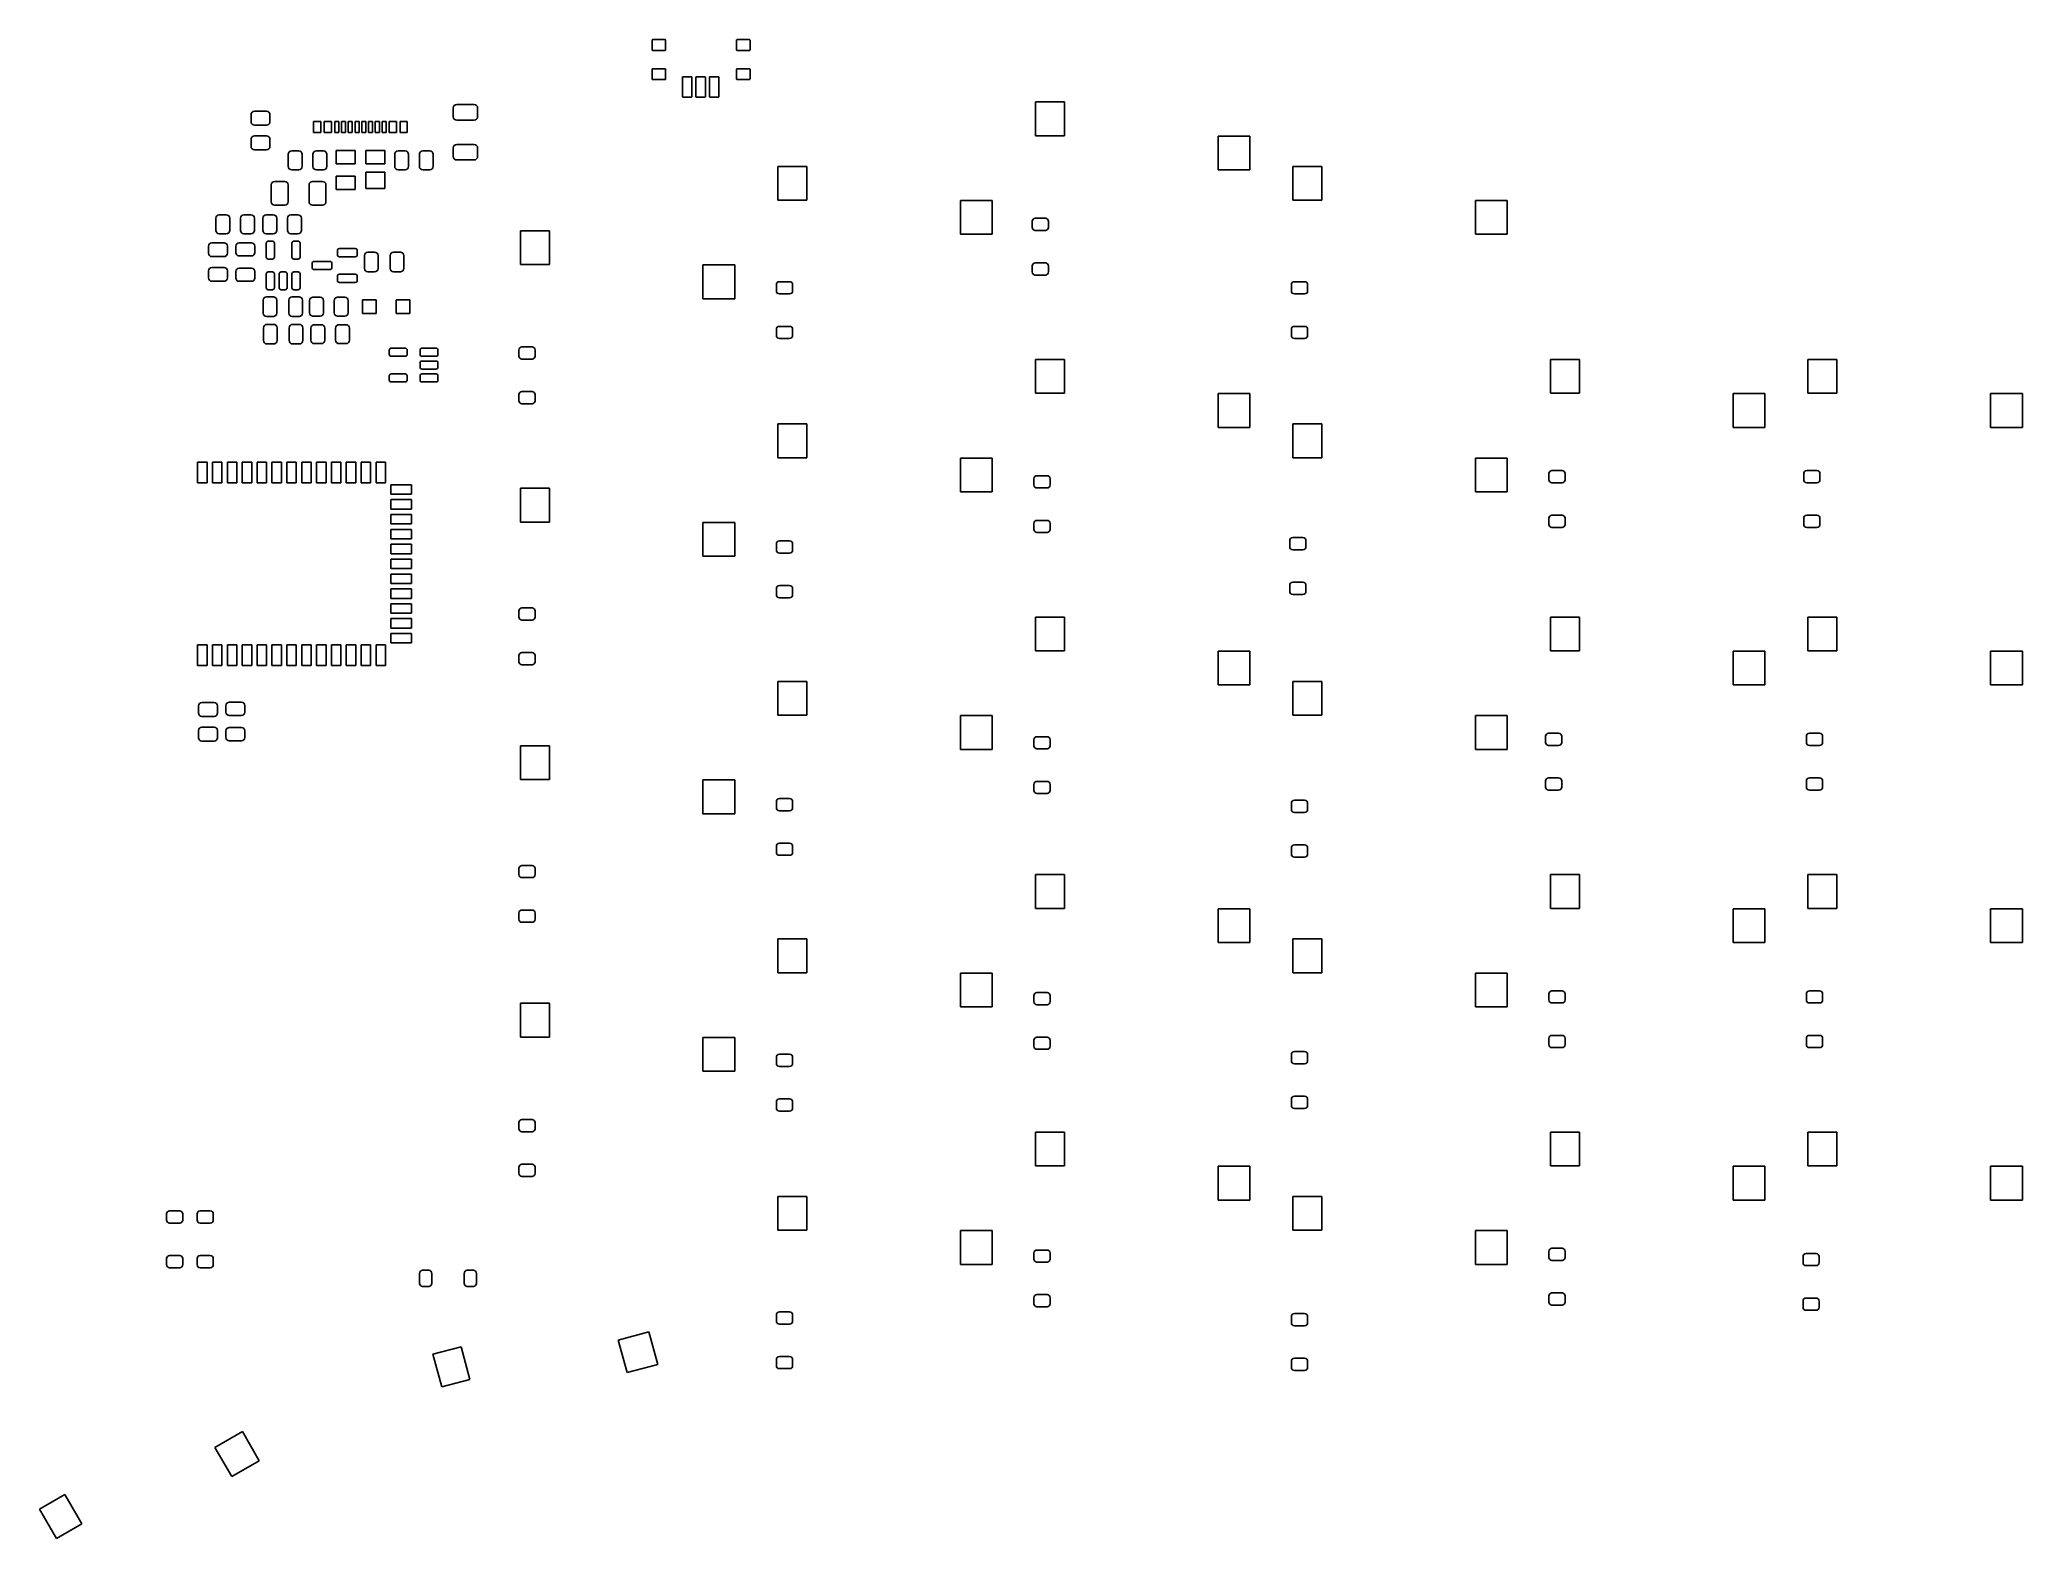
# Model space of a CAD drawing. Extents: x 81 to 227, y -133 to -22.
import ezdxf

# ---------------------------------------------------------------- set-up
doc = ezdxf.new("R2010")
doc.units = 0
doc.layers.add('BLACK', color=7, linetype='CONTINUOUS')

msp = doc.modelspace()

# ---------------------------------------------------------------- linework, layer by layer
at = {"layer": 'BLACK', "linetype": 'CONTINUOUS'}
for p, q in [((126.093, -22.451), (126.096, -22.4357)), ((126.093, -23.171), (126.093, -22.451)), ((126.096, -23.1863), (126.093, -23.171)), ((126.096, -22.4357), (126.105, -22.4227)), ((126.105, -23.1993), (126.096, -23.1863)), ((126.105, -22.4227), (126.117, -22.414)), ((126.117, -23.208), (126.105, -23.1993)), ((126.117, -22.414), (126.133, -22.411)), ((126.133, -23.211), (126.117, -23.208)), ((126.133, -22.411), (127.053, -22.411)), ((127.053, -23.211), (126.133, -23.211)), ((127.053, -22.411), (127.068, -22.414)), ((127.068, -23.208), (127.053, -23.211)), ((127.068, -22.414), (127.081, -22.4227)), ((127.081, -23.1993), (127.068, -23.208)), ((127.081, -22.4227), (127.09, -22.4357)), ((127.09, -23.1863), (127.081, -23.1993)), ((127.09, -22.4357), (127.093, -22.451)), ((127.093, -23.171), (127.09, -23.1863)), ((127.093, -22.451), (127.093, -23.171)), ((132.343, -22.451), (132.346, -22.4357)), ((132.343, -23.171), (132.343, -22.451)), ((132.346, -23.1863), (132.343, -23.171)), ((132.346, -22.4357), (132.355, -22.4227)), ((132.355, -23.1993), (132.346, -23.1863)), ((132.355, -22.4227), (132.367, -22.414)), ((132.367, -23.208), (132.355, -23.1993)), ((132.367, -22.414), (132.383, -22.411)), ((132.383, -23.211), (132.367, -23.208)), ((132.383, -22.411), (133.303, -22.411)), ((133.303, -23.211), (132.383, -23.211)), ((133.303, -22.411), (133.318, -22.414)), ((133.318, -23.208), (133.303, -23.211)), ((133.318, -22.414), (133.331, -22.4227)), ((133.331, -23.1993), (133.318, -23.208)), ((133.331, -22.4227), (133.34, -22.4357)), ((133.34, -23.1863), (133.331, -23.1993)), ((133.34, -22.4357), (133.343, -22.451)), ((133.343, -23.171), (133.34, -23.1863)), ((133.343, -22.451), (133.343, -23.171)), ((126.093, -24.601), (126.096, -24.5857)), ((126.093, -25.321), (126.093, -24.601)), ((126.096, -24.5857), (126.105, -24.5727)), ((126.105, -24.5727), (126.117, -24.564)), ((126.117, -24.564), (126.133, -24.561)), ((126.133, -24.561), (127.053, -24.561)), ((127.053, -24.561), (127.068, -24.564)), ((127.068, -24.564), (127.081, -24.5727)), ((127.081, -24.5727), (127.09, -24.5857)), ((127.09, -24.5857), (127.093, -24.601)), ((127.093, -24.601), (127.093, -25.321)), ((132.343, -24.601), (132.346, -24.5857)), ((132.343, -25.321), (132.343, -24.601)), ((132.346, -24.5857), (132.355, -24.5727)), ((132.355, -24.5727), (132.367, -24.564)), ((132.367, -24.564), (132.383, -24.561)), ((132.383, -24.561), (133.303, -24.561)), ((133.303, -24.561), (133.318, -24.564)), ((133.318, -24.564), (133.331, -24.5727)), ((133.331, -24.5727), (133.34, -24.5857)), ((133.34, -24.5857), (133.343, -24.601)), ((133.343, -24.601), (133.343, -25.321)), ((126.096, -25.3363), (126.093, -25.321)), ((126.105, -25.3493), (126.096, -25.3363)), ((126.117, -25.358), (126.105, -25.3493)), ((126.133, -25.361), (126.117, -25.358)), ((127.053, -25.361), (126.133, -25.361)), ((127.068, -25.358), (127.053, -25.361)), ((127.081, -25.3493), (127.068, -25.358)), ((127.09, -25.3363), (127.081, -25.3493)), ((127.093, -25.321), (127.09, -25.3363)), ((128.343, -25.196), (128.345, -25.1826)), ((128.343, -26.626), (128.343, -25.196)), ((128.345, -25.1826), (128.353, -25.1713)), ((128.353, -25.1713), (128.364, -25.1637)), ((128.364, -25.1637), (128.378, -25.161)), ((128.378, -25.161), (129.008, -25.161)), ((129.008, -25.161), (129.021, -25.1637)), ((129.021, -25.1637), (129.033, -25.1713)), ((129.033, -25.1713), (129.04, -25.1826)), ((129.04, -25.1826), (129.043, -25.196)), ((129.043, -25.196), (129.043, -26.626)), ((129.343, -25.196), (129.345, -25.1826)), ((129.343, -26.626), (129.343, -25.196)), ((129.345, -25.1826), (129.353, -25.1713)), ((129.353, -25.1713), (129.364, -25.1637)), ((129.364, -25.1637), (129.378, -25.161)), ((129.378, -25.161), (130.008, -25.161)), ((130.008, -25.161), (130.021, -25.1637)), ((130.021, -25.1637), (130.033, -25.1713)), ((130.033, -25.1713), (130.04, -25.1826)), ((130.04, -25.1826), (130.043, -25.196)), ((130.043, -25.196), (130.043, -26.626)), ((130.343, -25.196), (130.345, -25.1826)), ((130.343, -26.626), (130.343, -25.196)), ((130.345, -25.1826), (130.353, -25.1713)), ((130.353, -25.1713), (130.364, -25.1637)), ((130.364, -25.1637), (130.378, -25.161)), ((130.378, -25.161), (131.008, -25.161)), ((131.008, -25.161), (131.021, -25.1637)), ((131.021, -25.1637), (131.033, -25.1713)), ((131.033, -25.1713), (131.04, -25.1826)), ((131.04, -25.1826), (131.043, -25.196)), ((131.043, -25.196), (131.043, -26.626)), ((132.346, -25.3363), (132.343, -25.321)), ((132.355, -25.3493), (132.346, -25.3363)), ((132.367, -25.358), (132.355, -25.3493)), ((132.383, -25.361), (132.367, -25.358)), ((133.303, -25.361), (132.383, -25.361)), ((133.318, -25.358), (133.303, -25.361)), ((133.331, -25.3493), (133.318, -25.358)), ((133.34, -25.3363), (133.331, -25.3493)), ((133.343, -25.321), (133.34, -25.3363)), ((96.4296, -27.9611), (96.4486, -27.8654)), ((96.4486, -27.8654), (96.5028, -27.7843)), ((96.5028, -27.7843), (96.5839, -27.7301)), ((96.5839, -27.7301), (96.6796, -27.7111)), ((96.6796, -27.7111), (97.5796, -27.7111)), ((97.5796, -27.7111), (97.6753, -27.7301)), ((97.6753, -27.7301), (97.7564, -27.7843)), ((97.7564, -27.7843), (97.8106, -27.8654)), ((97.8106, -27.8654), (97.8296, -27.9611)), ((111.393, -27.4608), (111.412, -27.3651)), ((111.393, -28.1108), (111.393, -27.4608)), ((111.412, -27.3651), (111.467, -27.284)), ((111.467, -27.284), (111.548, -27.2298)), ((111.548, -27.2298), (111.643, -27.2108)), ((111.643, -27.2108), (112.943, -27.2108)), ((112.943, -27.2108), (113.039, -27.2298)), ((113.039, -27.2298), (113.12, -27.284)), ((113.12, -27.284), (113.174, -27.3651)), ((113.174, -27.3651), (113.193, -27.4608)), ((113.193, -27.4608), (113.193, -28.1108)), ((128.345, -26.6394), (128.343, -26.626)), ((128.353, -26.6507), (128.345, -26.6394)), ((128.364, -26.6583), (128.353, -26.6507)), ((128.378, -26.661), (128.364, -26.6583)), ((129.008, -26.661), (128.378, -26.661)), ((129.021, -26.6583), (129.008, -26.661)), ((129.033, -26.6507), (129.021, -26.6583)), ((129.04, -26.6394), (129.033, -26.6507)), ((129.043, -26.626), (129.04, -26.6394)), ((129.345, -26.6394), (129.343, -26.626)), ((129.353, -26.6507), (129.345, -26.6394)), ((129.364, -26.6583), (129.353, -26.6507)), ((129.378, -26.661), (129.364, -26.6583)), ((130.008, -26.661), (129.378, -26.661)), ((130.021, -26.6583), (130.008, -26.661)), ((130.033, -26.6507), (130.021, -26.6583)), ((130.04, -26.6394), (130.033, -26.6507)), ((130.043, -26.626), (130.04, -26.6394)), ((130.345, -26.6394), (130.343, -26.626)), ((130.353, -26.6507), (130.345, -26.6394)), ((130.364, -26.6583), (130.353, -26.6507)), ((130.378, -26.661), (130.364, -26.6583)), ((131.008, -26.661), (130.378, -26.661)), ((131.021, -26.6583), (131.008, -26.661)), ((131.033, -26.6507), (131.021, -26.6583)), ((131.04, -26.6394), (131.033, -26.6507)), ((131.043, -26.626), (131.04, -26.6394)), ((154.451, -29.5202), (154.451, -27.0202)), ((154.451, -27.0202), (156.601, -27.0202)), ((156.601, -27.0202), (156.601, -29.5202)), ((96.4296, -28.4861), (96.4296, -27.9611)), ((96.4486, -28.5818), (96.4296, -28.4861)), ((96.5028, -28.6629), (96.4486, -28.5818)), ((96.5839, -28.7171), (96.5028, -28.6629)), ((96.6796, -28.7361), (96.5839, -28.7171)), ((97.5796, -28.7361), (96.6796, -28.7361)), ((97.6753, -28.7171), (97.5796, -28.7361)), ((97.7564, -28.6629), (97.6753, -28.7171)), ((97.8106, -28.5818), (97.7564, -28.6629)), ((97.8296, -28.4861), (97.8106, -28.5818)), ((97.8296, -27.9611), (97.8296, -28.4861)), ((101.051, -29.2694), (101.051, -28.4694)), ((101.051, -28.4694), (101.591, -28.4694)), ((101.591, -29.2694), (101.051, -29.2694)), ((101.591, -28.4694), (101.591, -29.2694)), ((101.851, -29.2694), (101.851, -28.4694)), ((101.851, -28.4694), (102.391, -28.4694)), ((102.391, -29.2694), (101.851, -29.2694)), ((102.391, -28.4694), (102.391, -29.2694)), ((102.621, -29.2694), (102.621, -28.4694)), ((102.621, -28.4694), (102.921, -28.4694)), ((102.921, -29.2694), (102.621, -29.2694)), ((102.921, -28.4694), (102.921, -29.2694)), ((103.121, -29.2694), (103.121, -28.4694)), ((103.121, -28.4694), (103.421, -28.4694)), ((103.421, -29.2694), (103.121, -29.2694)), ((103.421, -28.4694), (103.421, -29.2694)), ((103.621, -29.2694), (103.621, -28.4694)), ((103.621, -28.4694), (103.921, -28.4694)), ((103.921, -29.2694), (103.621, -29.2694)), ((103.921, -28.4694), (103.921, -29.2694)), ((104.121, -29.2694), (104.121, -28.4694)), ((104.121, -28.4694), (104.421, -28.4694)), ((104.421, -29.2694), (104.121, -29.2694)), ((104.421, -28.4694), (104.421, -29.2694)), ((104.621, -29.2694), (104.621, -28.4694)), ((104.621, -28.4694), (104.921, -28.4694)), ((104.921, -29.2694), (104.621, -29.2694)), ((104.921, -28.4694), (104.921, -29.2694)), ((105.121, -29.2694), (105.121, -28.4694)), ((105.121, -28.4694), (105.421, -28.4694)), ((105.421, -29.2694), (105.121, -29.2694)), ((105.421, -28.4694), (105.421, -29.2694)), ((105.621, -29.2694), (105.621, -28.4694)), ((105.621, -28.4694), (105.921, -28.4694)), ((105.921, -29.2694), (105.621, -29.2694)), ((105.921, -28.4694), (105.921, -29.2694)), ((106.129, -29.2694), (106.129, -28.4694)), ((106.129, -28.4694), (106.429, -28.4694)), ((106.429, -29.2694), (106.129, -29.2694)), ((106.429, -28.4694), (106.429, -29.2694)), ((106.651, -29.2694), (106.651, -28.4694)), ((106.651, -28.4694), (107.191, -28.4694)), ((107.191, -29.2694), (106.651, -29.2694)), ((107.191, -28.4694), (107.191, -29.2694)), ((107.451, -29.2694), (107.451, -28.4694)), ((107.451, -28.4694), (107.991, -28.4694)), ((107.991, -29.2694), (107.451, -29.2694)), ((107.991, -28.4694), (107.991, -29.2694)), ((111.412, -28.2065), (111.393, -28.1108)), ((111.467, -28.2876), (111.412, -28.2065)), ((111.548, -28.3418), (111.467, -28.2876)), ((111.643, -28.3608), (111.548, -28.3418)), ((112.943, -28.3608), (111.643, -28.3608)), ((113.039, -28.3418), (112.943, -28.3608)), ((113.12, -28.2876), (113.039, -28.3418)), ((113.174, -28.2065), (113.12, -28.2876)), ((113.193, -28.1108), (113.174, -28.2065)), ((96.4296, -29.7861), (96.4486, -29.6904)), ((96.4296, -30.3111), (96.4296, -29.7861)), ((96.4486, -30.4068), (96.4296, -30.3111)), ((96.4486, -29.6904), (96.5028, -29.6093)), ((96.5028, -30.4879), (96.4486, -30.4068)), ((96.5028, -29.6093), (96.5839, -29.5551)), ((96.5839, -30.5421), (96.5028, -30.4879)), ((96.5839, -29.5551), (96.6796, -29.5361)), ((96.6796, -30.5611), (96.5839, -30.5421)), ((96.6796, -29.5361), (97.5796, -29.5361)), ((97.5796, -30.5611), (96.6796, -30.5611)), ((97.5796, -29.5361), (97.6753, -29.5551)), ((97.6753, -30.5421), (97.5796, -30.5611)), ((97.6753, -29.5551), (97.7564, -29.6093)), ((97.7564, -30.4879), (97.6753, -30.5421)), ((97.7564, -29.6093), (97.8106, -29.6904)), ((97.8106, -30.4068), (97.7564, -30.4879)), ((97.8106, -29.6904), (97.8296, -29.7861)), ((97.8296, -30.3111), (97.8106, -30.4068)), ((97.8296, -29.7861), (97.8296, -30.3111)), ((99.1863, -30.8936), (99.2053, -30.7979)), ((99.2053, -30.7979), (99.2595, -30.7168)), ((99.2595, -30.7168), (99.3406, -30.6626)), ((99.3406, -30.6626), (99.4363, -30.6436)), ((99.4363, -30.6436), (99.9613, -30.6436)), ((99.9613, -30.6436), (100.057, -30.6626)), ((100.057, -30.6626), (100.138, -30.7168)), ((100.138, -30.7168), (100.192, -30.7979)), ((100.192, -30.7979), (100.211, -30.8936)), ((101.011, -30.8936), (101.03, -30.7979)), ((101.03, -30.7979), (101.085, -30.7168)), ((101.085, -30.7168), (101.166, -30.6626)), ((101.166, -30.6626), (101.261, -30.6436)), ((101.261, -30.6436), (101.786, -30.6436)), ((101.786, -30.6436), (101.882, -30.6626)), ((101.882, -30.6626), (101.963, -30.7168)), ((101.963, -30.7168), (102.017, -30.7979)), ((102.017, -30.7979), (102.036, -30.8936)), ((102.721, -31.6048), (102.721, -30.6048)), ((102.721, -30.6048), (104.121, -30.6048)), ((104.121, -30.6048), (104.121, -31.6048)), ((104.921, -31.6048), (104.921, -30.6048)), ((104.921, -30.6048), (106.321, -30.6048)), ((106.321, -30.6048), (106.321, -31.6048)), ((107.056, -30.8936), (107.076, -30.7979)), ((107.076, -30.7979), (107.13, -30.7168)), ((107.13, -30.7168), (107.211, -30.6626)), ((107.211, -30.6626), (107.306, -30.6436)), ((107.306, -30.6436), (107.831, -30.6436)), ((107.831, -30.6436), (107.927, -30.6626)), ((107.927, -30.6626), (108.008, -30.7168)), ((108.008, -30.7168), (108.062, -30.7979)), ((108.062, -30.7979), (108.081, -30.8936)), ((108.881, -30.8936), (108.901, -30.7979)), ((108.901, -30.7979), (108.955, -30.7168)), ((108.955, -30.7168), (109.036, -30.6626)), ((109.036, -30.6626), (109.131, -30.6436)), ((109.131, -30.6436), (109.656, -30.6436)), ((109.656, -30.6436), (109.752, -30.6626)), ((109.752, -30.6626), (109.833, -30.7168)), ((109.833, -30.7168), (109.887, -30.7979)), ((109.887, -30.7979), (109.906, -30.8936)), ((111.393, -30.4108), (111.412, -30.3151)), ((111.393, -31.0608), (111.393, -30.4108)), ((111.412, -30.3151), (111.467, -30.234)), ((111.467, -30.234), (111.548, -30.1798)), ((111.548, -30.1798), (111.643, -30.1608)), ((111.643, -30.1608), (112.943, -30.1608)), ((112.943, -30.1608), (113.039, -30.1798)), ((113.039, -30.1798), (113.12, -30.234)), ((113.12, -30.234), (113.174, -30.3151)), ((113.174, -30.3151), (113.193, -30.4108)), ((113.193, -30.4108), (113.193, -31.0608)), ((156.601, -29.5202), (154.451, -29.5202)), ((167.962, -32.0475), (167.962, -29.5475)), ((167.962, -29.5475), (170.312, -29.5475)), ((170.312, -29.5475), (170.312, -32.0475)), ((99.1863, -31.7936), (99.1863, -30.8936)), ((99.2053, -31.8893), (99.1863, -31.7936)), ((99.2595, -31.9704), (99.2053, -31.8893)), ((99.3406, -32.0246), (99.2595, -31.9704)), ((99.4363, -32.0436), (99.3406, -32.0246)), ((99.9613, -32.0436), (99.4363, -32.0436)), ((100.057, -32.0246), (99.9613, -32.0436)), ((100.138, -31.9704), (100.057, -32.0246)), ((100.192, -31.8893), (100.138, -31.9704)), ((100.211, -31.7936), (100.192, -31.8893)), ((100.211, -30.8936), (100.211, -31.7936)), ((101.011, -31.7936), (101.011, -30.8936)), ((101.03, -31.8893), (101.011, -31.7936)), ((101.085, -31.9704), (101.03, -31.8893)), ((101.166, -32.0246), (101.085, -31.9704)), ((101.261, -32.0436), (101.166, -32.0246)), ((101.786, -32.0436), (101.261, -32.0436)), ((101.882, -32.0246), (101.786, -32.0436)), ((101.963, -31.9704), (101.882, -32.0246)), ((102.017, -31.8893), (101.963, -31.9704)), ((102.036, -31.7936), (102.017, -31.8893)), ((102.036, -30.8936), (102.036, -31.7936)), ((104.121, -31.6048), (102.721, -31.6048)), ((106.321, -31.6048), (104.921, -31.6048)), ((104.921, -33.4248), (104.921, -32.2248)), ((104.921, -32.2248), (106.321, -32.2248)), ((106.321, -32.2248), (106.321, -33.4248)), ((107.056, -31.7936), (107.056, -30.8936)), ((107.076, -31.8893), (107.056, -31.7936)), ((107.13, -31.9704), (107.076, -31.8893)), ((107.211, -32.0246), (107.13, -31.9704)), ((107.306, -32.0436), (107.211, -32.0246)), ((107.831, -32.0436), (107.306, -32.0436)), ((107.927, -32.0246), (107.831, -32.0436)), ((108.008, -31.9704), (107.927, -32.0246)), ((108.062, -31.8893), (108.008, -31.9704)), ((108.081, -31.7936), (108.062, -31.8893)), ((108.081, -30.8936), (108.081, -31.7936)), ((108.881, -31.7936), (108.881, -30.8936)), ((108.901, -31.8893), (108.881, -31.7936)), ((108.955, -31.9704), (108.901, -31.8893)), ((109.036, -32.0246), (108.955, -31.9704)), ((109.131, -32.0436), (109.036, -32.0246)), ((109.656, -32.0436), (109.131, -32.0436)), ((109.752, -32.0246), (109.656, -32.0436)), ((109.833, -31.9704), (109.752, -32.0246)), ((109.887, -31.8893), (109.833, -31.9704)), ((109.906, -31.7936), (109.887, -31.8893)), ((109.906, -30.8936), (109.906, -31.7936)), ((111.412, -31.1565), (111.393, -31.0608)), ((111.467, -31.2376), (111.412, -31.1565)), ((111.548, -31.2918), (111.467, -31.2376)), ((111.643, -31.3108), (111.548, -31.2918)), ((112.943, -31.3108), (111.643, -31.3108)), ((113.039, -31.2918), (112.943, -31.3108)), ((113.12, -31.2376), (113.039, -31.2918)), ((113.174, -31.1565), (113.12, -31.2376)), ((113.193, -31.0608), (113.174, -31.1565)), ((135.401, -34.2827), (135.401, -31.7827)), ((135.401, -31.7827), (137.551, -31.7827)), ((137.551, -31.7827), (137.551, -34.2827)), ((170.312, -32.0475), (167.962, -32.0475)), ((173.501, -34.2827), (173.501, -31.7827)), ((173.501, -31.7827), (175.651, -31.7827)), ((175.651, -31.7827), (175.651, -34.2827)), ((97.921, -33.157), (97.94, -33.0613)), ((97.921, -34.407), (97.921, -33.157)), ((97.94, -33.0613), (97.9942, -32.9802)), ((97.9942, -32.9802), (98.0753, -32.926)), ((98.0753, -32.926), (98.171, -32.907)), ((98.171, -32.907), (98.921, -32.907)), ((98.921, -32.907), (99.0167, -32.926)), ((99.0167, -32.926), (99.0978, -32.9802)), ((99.0978, -32.9802), (99.152, -33.0613)), ((99.152, -33.0613), (99.171, -33.157)), ((99.171, -33.157), (99.171, -34.407)), ((100.721, -33.157), (100.74, -33.0613)), ((100.721, -34.407), (100.721, -33.157)), ((100.74, -33.0613), (100.794, -32.9802)), ((100.794, -32.9802), (100.875, -32.926)), ((100.875, -32.926), (100.971, -32.907)), ((100.971, -32.907), (101.721, -32.907)), ((101.721, -32.907), (101.817, -32.926)), ((101.817, -32.926), (101.898, -32.9802)), ((101.898, -32.9802), (101.952, -33.0613)), ((101.952, -33.0613), (101.971, -33.157)), ((101.971, -33.157), (101.971, -34.407)), ((102.721, -33.5048), (102.721, -32.5048)), ((102.721, -32.5048), (104.121, -32.5048)), ((104.121, -33.5048), (102.721, -33.5048)), ((104.121, -32.5048), (104.121, -33.5048)), ((106.321, -33.4248), (104.921, -33.4248)), ((97.94, -34.5027), (97.921, -34.407)), ((97.9942, -34.5838), (97.94, -34.5027)), ((98.0753, -34.638), (97.9942, -34.5838)), ((98.171, -34.657), (98.0753, -34.638)), ((98.921, -34.657), (98.171, -34.657)), ((99.0167, -34.638), (98.921, -34.657)), ((99.0978, -34.5838), (99.0167, -34.638)), ((99.152, -34.5027), (99.0978, -34.5838)), ((99.171, -34.407), (99.152, -34.5027)), ((100.74, -34.5027), (100.721, -34.407)), ((100.794, -34.5838), (100.74, -34.5027)), ((100.875, -34.638), (100.794, -34.5838)), ((100.971, -34.657), (100.875, -34.638)), ((101.721, -34.657), (100.971, -34.657)), ((101.817, -34.638), (101.721, -34.657)), ((101.898, -34.5838), (101.817, -34.638)), ((101.952, -34.5027), (101.898, -34.5838)), ((101.971, -34.407), (101.952, -34.5027)), ((137.551, -34.2827), (135.401, -34.2827)), ((148.912, -36.81), (148.912, -34.31)), ((148.912, -34.31), (151.262, -34.31)), ((151.262, -34.31), (151.262, -36.81)), ((175.651, -34.2827), (173.501, -34.2827)), ((187.012, -36.81), (187.012, -34.31)), ((187.012, -34.31), (189.362, -34.31)), ((189.362, -34.31), (189.362, -36.81)), ((93.825, -35.618), (93.844, -35.5223)), ((93.825, -36.518), (93.825, -35.618)), ((93.844, -36.6137), (93.825, -36.518)), ((93.844, -35.5223), (93.8982, -35.4412)), ((93.8982, -36.6948), (93.844, -36.6137)), ((93.8982, -35.4412), (93.9793, -35.387)), ((93.9793, -35.387), (94.075, -35.368)), ((94.075, -35.368), (94.6, -35.368)), ((94.6, -35.368), (94.6957, -35.387)), ((94.6957, -35.387), (94.7768, -35.4412)), ((94.7768, -35.4412), (94.831, -35.5223)), ((94.831, -36.6137), (94.7768, -36.6948)), ((94.831, -35.5223), (94.85, -35.618)), ((94.85, -36.518), (94.831, -36.6137)), ((94.85, -35.618), (94.85, -36.518)), ((95.65, -35.618), (95.669, -35.5223)), ((95.65, -36.518), (95.65, -35.618)), ((95.669, -36.6137), (95.65, -36.518)), ((95.669, -35.5223), (95.7232, -35.4412)), ((95.7232, -36.6948), (95.669, -36.6137)), ((95.7232, -35.4412), (95.8043, -35.387)), ((95.8043, -35.387), (95.9, -35.368)), ((95.9, -35.368), (96.425, -35.368)), ((96.425, -35.368), (96.5207, -35.387)), ((96.5207, -35.387), (96.6018, -35.4412)), ((96.6018, -35.4412), (96.656, -35.5223)), ((96.656, -36.6137), (96.6018, -36.6948)), ((96.656, -35.5223), (96.675, -35.618)), ((96.675, -36.518), (96.656, -36.6137)), ((96.675, -35.618), (96.675, -36.518)), ((97.3025, -35.618), (97.3215, -35.5223)), ((97.3025, -36.518), (97.3025, -35.618)), ((97.3215, -36.6137), (97.3025, -36.518)), ((97.3215, -35.5223), (97.3757, -35.4412)), ((97.3757, -36.6948), (97.3215, -36.6137)), ((97.3757, -35.4412), (97.4568, -35.387)), ((97.4568, -35.387), (97.5525, -35.368)), ((97.5525, -35.368), (98.0775, -35.368)), ((98.0775, -35.368), (98.1732, -35.387)), ((98.1732, -35.387), (98.2543, -35.4412)), ((98.2543, -35.4412), (98.3085, -35.5223)), ((98.3085, -36.6137), (98.2543, -36.6948)), ((98.3085, -35.5223), (98.3275, -35.618)), ((98.3275, -36.518), (98.3085, -36.6137)), ((98.3275, -35.618), (98.3275, -36.518)), ((99.1275, -35.618), (99.1465, -35.5223)), ((99.1275, -36.518), (99.1275, -35.618)), ((99.1465, -36.6137), (99.1275, -36.518)), ((99.1465, -35.5223), (99.2007, -35.4412)), ((99.2007, -36.6948), (99.1465, -36.6137)), ((99.2007, -35.4412), (99.2818, -35.387)), ((99.2818, -35.387), (99.3775, -35.368)), ((99.3775, -35.368), (99.9025, -35.368)), ((99.9025, -35.368), (99.9982, -35.387)), ((99.9982, -35.387), (100.079, -35.4412)), ((100.079, -35.4412), (100.133, -35.5223)), ((100.133, -36.6137), (100.079, -36.6948)), ((100.133, -35.5223), (100.152, -35.618)), ((100.152, -36.518), (100.133, -36.6137)), ((100.152, -35.618), (100.152, -36.518)), ((116.351, -39.0452), (116.351, -36.5452)), ((116.351, -36.5452), (118.501, -36.5452)), ((118.501, -36.5452), (118.501, -39.0452)), ((154.214, -35.845), (154.231, -35.7589)), ((154.214, -36.295), (154.214, -35.845)), ((154.231, -36.3811), (154.214, -36.295)), ((154.231, -35.7589), (154.28, -35.6859)), ((154.28, -36.4541), (154.231, -36.3811)), ((154.28, -35.6859), (154.353, -35.6371)), ((154.353, -36.5029), (154.28, -36.4541)), ((154.353, -35.6371), (154.439, -35.62)), ((154.439, -36.52), (154.353, -36.5029)), ((154.439, -35.62), (155.189, -35.62)), ((155.189, -36.52), (154.439, -36.52)), ((155.189, -35.62), (155.275, -35.6371)), ((155.275, -36.5029), (155.189, -36.52)), ((155.275, -35.6371), (155.348, -35.6859)), ((155.348, -36.4541), (155.275, -36.5029)), ((155.348, -35.6859), (155.397, -35.7589)), ((155.397, -36.3811), (155.348, -36.4541)), ((155.397, -35.7589), (155.414, -35.845)), ((155.414, -36.295), (155.397, -36.3811)), ((155.414, -35.845), (155.414, -36.295)), ((93.28, -37.687), (93.299, -37.5913)), ((93.28, -38.212), (93.28, -37.687)), ((93.299, -37.5913), (93.3532, -37.5102)), ((93.3532, -37.5102), (93.4343, -37.456)), ((93.4343, -37.456), (93.53, -37.437)), ((93.53, -37.437), (94.43, -37.437)), ((93.9793, -36.749), (93.8982, -36.6948)), ((94.075, -36.768), (93.9793, -36.749)), ((94.6, -36.768), (94.075, -36.768)), ((94.43, -37.437), (94.5257, -37.456)), ((94.5257, -37.456), (94.6068, -37.5102)), ((94.6957, -36.749), (94.6, -36.768)), ((94.6068, -37.5102), (94.661, -37.5913)), ((94.661, -37.5913), (94.68, -37.687)), ((94.68, -37.687), (94.68, -38.212)), ((94.7768, -36.6948), (94.6957, -36.749)), ((95.312, -37.6807), (95.3306, -37.5875)), ((95.312, -38.1683), (95.312, -37.6807)), ((95.3306, -37.5875), (95.3834, -37.5084)), ((95.3834, -37.5084), (95.4625, -37.4556)), ((95.4625, -37.4556), (95.5557, -37.437)), ((95.5557, -37.437), (96.4682, -37.437)), ((95.8043, -36.749), (95.7232, -36.6948)), ((95.9, -36.768), (95.8043, -36.749)), ((96.425, -36.768), (95.9, -36.768)), ((96.5207, -36.749), (96.425, -36.768)), ((96.4682, -37.437), (96.5615, -37.4556)), ((96.6018, -36.6948), (96.5207, -36.749)), ((96.5615, -37.4556), (96.6406, -37.5084)), ((96.6406, -37.5084), (96.6934, -37.5875)), ((96.6934, -37.5875), (96.712, -37.6807)), ((96.712, -37.6807), (96.712, -38.1683)), ((97.4568, -36.749), (97.3757, -36.6948)), ((97.5525, -36.768), (97.4568, -36.749)), ((98.0775, -36.768), (97.5525, -36.768)), ((97.556, -37.466), (97.5674, -37.4086)), ((97.556, -38.491), (97.556, -37.466)), ((97.5674, -37.4086), (97.5999, -37.3599)), ((97.5999, -37.3599), (97.6486, -37.3274)), ((97.6486, -37.3274), (97.706, -37.316)), ((97.706, -37.316), (98.006, -37.316)), ((98.006, -37.316), (98.0634, -37.3274)), ((98.0634, -37.3274), (98.1121, -37.3599)), ((98.1732, -36.749), (98.0775, -36.768)), ((98.1121, -37.3599), (98.1446, -37.4086)), ((98.1446, -37.4086), (98.156, -37.466)), ((98.156, -37.466), (98.156, -38.491)), ((98.2543, -36.6948), (98.1732, -36.749)), ((99.2818, -36.749), (99.2007, -36.6948)), ((99.3775, -36.768), (99.2818, -36.749)), ((99.9025, -36.768), (99.3775, -36.768)), ((99.456, -37.466), (99.4674, -37.4086)), ((99.456, -38.491), (99.456, -37.466)), ((99.4674, -37.4086), (99.4999, -37.3599)), ((99.4999, -37.3599), (99.5486, -37.3274)), ((99.5486, -37.3274), (99.606, -37.316)), ((99.606, -37.316), (99.906, -37.316)), ((99.9982, -36.749), (99.9025, -36.768)), ((99.906, -37.316), (99.9634, -37.3274)), ((99.9634, -37.3274), (100.012, -37.3599)), ((100.079, -36.6948), (99.9982, -36.749)), ((100.012, -37.3599), (100.045, -37.4086)), ((100.045, -37.4086), (100.056, -37.466)), ((100.056, -37.466), (100.056, -38.491)), ((102.816, -38.016), (102.827, -37.9586)), ((102.816, -38.316), (102.816, -38.016)), ((102.827, -37.9586), (102.86, -37.9099)), ((102.86, -37.9099), (102.909, -37.8774)), ((102.909, -37.8774), (102.966, -37.866)), ((102.966, -37.866), (104.141, -37.866)), ((104.141, -37.866), (104.198, -37.8774)), ((104.198, -37.8774), (104.247, -37.9099)), ((104.247, -37.9099), (104.28, -37.9586)), ((104.28, -37.9586), (104.291, -38.016)), ((104.291, -38.016), (104.291, -38.316)), ((151.262, -36.81), (148.912, -36.81)), ((189.362, -36.81), (187.012, -36.81)), ((93.299, -38.3077), (93.28, -38.212)), ((93.28, -39.512), (93.299, -39.4163)), ((93.28, -40.037), (93.28, -39.512)), ((93.3532, -38.3888), (93.299, -38.3077)), ((93.299, -39.4163), (93.3532, -39.3352)), ((93.4343, -38.443), (93.3532, -38.3888)), ((93.3532, -39.3352), (93.4343, -39.281)), ((93.53, -38.462), (93.4343, -38.443)), ((93.4343, -39.281), (93.53, -39.262)), ((94.43, -38.462), (93.53, -38.462)), ((93.53, -39.262), (94.43, -39.262)), ((94.5257, -38.443), (94.43, -38.462)), ((94.43, -39.262), (94.5257, -39.281)), ((94.6068, -38.3888), (94.5257, -38.443)), ((94.5257, -39.281), (94.6068, -39.3352)), ((94.661, -38.3077), (94.6068, -38.3888)), ((94.6068, -39.3352), (94.661, -39.4163)), ((94.68, -38.212), (94.661, -38.3077)), ((94.661, -39.4163), (94.68, -39.512)), ((94.68, -39.512), (94.68, -40.037)), ((95.3306, -38.2615), (95.312, -38.1683)), ((95.312, -39.5557), (95.3306, -39.4625)), ((95.312, -40.0433), (95.312, -39.5557)), ((95.3834, -38.3406), (95.3306, -38.2615)), ((95.3306, -39.4625), (95.3834, -39.3834)), ((95.4625, -38.3934), (95.3834, -38.3406)), ((95.3834, -39.3834), (95.4625, -39.3306)), ((95.5557, -38.412), (95.4625, -38.3934)), ((95.4625, -39.3306), (95.5557, -39.312)), ((96.4682, -38.412), (95.5557, -38.412)), ((95.5557, -39.312), (96.4682, -39.312)), ((96.5615, -38.3934), (96.4682, -38.412)), ((96.4682, -39.312), (96.5615, -39.3306)), ((96.6406, -38.3406), (96.5615, -38.3934)), ((96.5615, -39.3306), (96.6406, -39.3834)), ((96.6934, -38.2615), (96.6406, -38.3406)), ((96.6406, -39.3834), (96.6934, -39.4625)), ((96.712, -38.1683), (96.6934, -38.2615)), ((96.6934, -39.4625), (96.712, -39.5557)), ((96.712, -39.5557), (96.712, -40.0433)), ((97.5674, -38.5484), (97.556, -38.491)), ((97.5999, -38.5971), (97.5674, -38.5484)), ((97.6486, -38.6296), (97.5999, -38.5971)), ((97.706, -38.641), (97.6486, -38.6296)), ((97.6486, -39.6024), (97.706, -39.591)), ((98.006, -38.641), (97.706, -38.641)), ((97.706, -39.591), (98.006, -39.591)), ((98.0634, -38.6296), (98.006, -38.641)), ((98.006, -39.591), (98.0634, -39.6024)), ((98.1121, -38.5971), (98.0634, -38.6296)), ((98.1446, -38.5484), (98.1121, -38.5971)), ((98.156, -38.491), (98.1446, -38.5484)), ((98.5986, -39.6024), (98.656, -39.591)), ((98.656, -39.591), (98.956, -39.591)), ((98.956, -39.591), (99.0134, -39.6024)), ((99.4674, -38.5484), (99.456, -38.491)), ((99.4999, -38.5971), (99.4674, -38.5484)), ((99.5486, -38.6296), (99.4999, -38.5971)), ((99.606, -38.641), (99.5486, -38.6296)), ((99.5486, -39.6024), (99.606, -39.591)), ((99.906, -38.641), (99.606, -38.641)), ((99.606, -39.591), (99.906, -39.591)), ((99.9634, -38.6296), (99.906, -38.641)), ((99.906, -39.591), (99.9634, -39.6024)), ((100.012, -38.5971), (99.9634, -38.6296)), ((100.045, -38.5484), (100.012, -38.5971)), ((100.056, -38.491), (100.045, -38.5484)), ((100.941, -38.966), (100.952, -38.9086)), ((100.941, -39.266), (100.941, -38.966)), ((100.952, -39.3234), (100.941, -39.266)), ((100.952, -38.9086), (100.985, -38.8599)), ((100.985, -39.3721), (100.952, -39.3234)), ((100.985, -38.8599), (101.034, -38.8274)), ((101.034, -39.4046), (100.985, -39.3721)), ((101.034, -38.8274), (101.091, -38.816)), ((101.091, -39.416), (101.034, -39.4046)), ((101.091, -38.816), (102.266, -38.816)), ((102.266, -39.416), (101.091, -39.416)), ((102.266, -38.816), (102.323, -38.8274)), ((102.323, -39.4046), (102.266, -39.416)), ((102.323, -38.8274), (102.372, -38.8599)), ((102.372, -39.3721), (102.323, -39.4046)), ((102.372, -38.8599), (102.405, -38.9086)), ((102.405, -39.3234), (102.372, -39.3721)), ((102.405, -38.9086), (102.416, -38.966)), ((102.416, -39.266), (102.405, -39.3234)), ((102.416, -38.966), (102.416, -39.266)), ((102.827, -38.3734), (102.816, -38.316)), ((102.86, -38.4221), (102.827, -38.3734)), ((102.909, -38.4546), (102.86, -38.4221)), ((102.966, -38.466), (102.909, -38.4546)), ((104.141, -38.466), (102.966, -38.466)), ((104.198, -38.4546), (104.141, -38.466)), ((104.247, -38.4221), (104.198, -38.4546)), ((104.28, -38.3734), (104.247, -38.4221)), ((104.291, -38.316), (104.28, -38.3734)), ((104.824, -38.387), (104.843, -38.2913)), ((104.824, -39.337), (104.824, -38.387)), ((104.843, -39.4327), (104.824, -39.337)), ((104.843, -38.2913), (104.897, -38.2102)), ((104.897, -39.5138), (104.843, -39.4327)), ((104.897, -38.2102), (104.978, -38.156)), ((104.978, -39.568), (104.897, -39.5138)), ((104.978, -38.156), (105.074, -38.137)), ((105.074, -39.587), (104.978, -39.568)), ((105.074, -38.137), (105.574, -38.137)), ((105.574, -39.587), (105.074, -39.587)), ((105.574, -38.137), (105.669, -38.156)), ((105.669, -39.568), (105.574, -39.587)), ((105.669, -38.156), (105.75, -38.2102)), ((105.75, -39.5138), (105.669, -39.568)), ((105.75, -38.2102), (105.805, -38.2913)), ((105.805, -39.4327), (105.75, -39.5138)), ((105.805, -38.2913), (105.824, -38.387)), ((105.824, -39.337), (105.805, -39.4327)), ((105.824, -38.387), (105.824, -39.337)), ((106.724, -38.387), (106.743, -38.2913)), ((106.724, -39.337), (106.724, -38.387)), ((106.743, -39.4327), (106.724, -39.337)), ((106.743, -38.2913), (106.797, -38.2102)), ((106.797, -39.5138), (106.743, -39.4327)), ((106.797, -38.2102), (106.878, -38.156)), ((106.878, -39.568), (106.797, -39.5138)), ((106.878, -38.156), (106.974, -38.137)), ((106.974, -39.587), (106.878, -39.568)), ((106.974, -38.137), (107.474, -38.137)), ((107.474, -39.587), (106.974, -39.587)), ((107.474, -38.137), (107.569, -38.156)), ((107.569, -39.568), (107.474, -39.587)), ((107.569, -38.156), (107.65, -38.2102)), ((107.65, -39.5138), (107.569, -39.568)), ((107.65, -38.2102), (107.705, -38.2913)), ((107.705, -39.4327), (107.65, -39.5138)), ((107.705, -38.2913), (107.724, -38.387)), ((107.724, -39.337), (107.705, -39.4327)), ((107.724, -38.387), (107.724, -39.337)), ((118.501, -39.0452), (116.351, -39.0452)), ((129.862, -41.5725), (129.862, -39.0725)), ((129.862, -39.0725), (132.212, -39.0725)), ((132.212, -39.0725), (132.212, -41.5725)), ((154.214, -39.146), (154.231, -39.0599)), ((154.214, -39.596), (154.214, -39.146)), ((154.231, -39.6821), (154.214, -39.596)), ((154.231, -39.0599), (154.28, -38.9869)), ((154.28, -38.9869), (154.353, -38.9381)), ((154.353, -38.9381), (154.439, -38.921)), ((154.439, -38.921), (155.189, -38.921)), ((155.189, -38.921), (155.275, -38.9381)), ((155.275, -38.9381), (155.348, -38.9869)), ((155.348, -38.9869), (155.397, -39.0599)), ((155.397, -39.0599), (155.414, -39.146)), ((155.414, -39.596), (155.397, -39.6821)), ((155.414, -39.146), (155.414, -39.596)), ((93.299, -40.1327), (93.28, -40.037)), ((93.3532, -40.2138), (93.299, -40.1327)), ((93.4343, -40.268), (93.3532, -40.2138)), ((93.53, -40.287), (93.4343, -40.268)), ((94.43, -40.287), (93.53, -40.287)), ((94.5257, -40.268), (94.43, -40.287)), ((94.6068, -40.2138), (94.5257, -40.268)), ((94.661, -40.1327), (94.6068, -40.2138)), ((94.68, -40.037), (94.661, -40.1327)), ((95.3306, -40.1365), (95.312, -40.0433)), ((95.3834, -40.2156), (95.3306, -40.1365)), ((95.4625, -40.2684), (95.3834, -40.2156)), ((95.5557, -40.287), (95.4625, -40.2684)), ((96.4682, -40.287), (95.5557, -40.287)), ((96.5615, -40.2684), (96.4682, -40.287)), ((96.6406, -40.2156), (96.5615, -40.2684)), ((96.6934, -40.1365), (96.6406, -40.2156)), ((96.712, -40.0433), (96.6934, -40.1365)), ((97.556, -39.741), (97.5674, -39.6836)), ((97.556, -40.766), (97.556, -39.741)), ((97.5674, -40.8234), (97.556, -40.766)), ((97.5674, -39.6836), (97.5999, -39.6349)), ((97.5999, -40.8721), (97.5674, -40.8234)), ((97.5999, -39.6349), (97.6486, -39.6024)), ((97.6486, -40.9046), (97.5999, -40.8721)), ((97.706, -40.916), (97.6486, -40.9046)), ((98.006, -40.916), (97.706, -40.916)), ((98.0634, -40.9046), (98.006, -40.916)), ((98.0634, -39.6024), (98.1121, -39.6349)), ((98.1121, -40.8721), (98.0634, -40.9046)), ((98.1121, -39.6349), (98.1446, -39.6836)), ((98.1446, -40.8234), (98.1121, -40.8721)), ((98.1446, -39.6836), (98.156, -39.741)), ((98.156, -40.766), (98.1446, -40.8234)), ((98.156, -39.741), (98.156, -40.766)), ((98.506, -39.741), (98.5174, -39.6836)), ((98.506, -40.766), (98.506, -39.741)), ((98.5174, -40.8234), (98.506, -40.766)), ((98.5174, -39.6836), (98.5499, -39.6349)), ((98.5499, -40.8721), (98.5174, -40.8234)), ((98.5499, -39.6349), (98.5986, -39.6024)), ((98.5986, -40.9046), (98.5499, -40.8721)), ((98.656, -40.916), (98.5986, -40.9046)), ((98.956, -40.916), (98.656, -40.916)), ((99.0134, -40.9046), (98.956, -40.916)), ((99.0134, -39.6024), (99.0621, -39.6349)), ((99.0621, -40.8721), (99.0134, -40.9046)), ((99.0621, -39.6349), (99.0946, -39.6836)), ((99.0946, -40.8234), (99.0621, -40.8721)), ((99.0946, -39.6836), (99.106, -39.741)), ((99.106, -40.766), (99.0946, -40.8234)), ((99.106, -39.741), (99.106, -40.766)), ((99.456, -39.741), (99.4674, -39.6836)), ((99.456, -40.766), (99.456, -39.741)), ((99.4674, -40.8234), (99.456, -40.766)), ((99.4674, -39.6836), (99.4999, -39.6349)), ((99.4999, -40.8721), (99.4674, -40.8234)), ((99.4999, -39.6349), (99.5486, -39.6024)), ((99.5486, -40.9046), (99.4999, -40.8721)), ((99.606, -40.916), (99.5486, -40.9046)), ((99.906, -40.916), (99.606, -40.916)), ((99.9634, -40.9046), (99.906, -40.916)), ((99.9634, -39.6024), (100.012, -39.6349)), ((100.012, -40.8721), (99.9634, -40.9046)), ((100.012, -39.6349), (100.045, -39.6836)), ((100.045, -40.8234), (100.012, -40.8721)), ((100.045, -39.6836), (100.056, -39.741)), ((100.056, -40.766), (100.045, -40.8234)), ((100.056, -39.741), (100.056, -40.766)), ((102.816, -39.916), (102.827, -39.8586)), ((102.816, -40.216), (102.816, -39.916)), ((102.827, -40.2734), (102.816, -40.216)), ((102.827, -39.8586), (102.86, -39.8099)), ((102.86, -40.3221), (102.827, -40.2734)), ((102.86, -39.8099), (102.909, -39.7774)), ((102.909, -40.3546), (102.86, -40.3221)), ((102.909, -39.7774), (102.966, -39.766)), ((102.966, -40.366), (102.909, -40.3546)), ((102.966, -39.766), (104.141, -39.766)), ((104.141, -40.366), (102.966, -40.366)), ((104.141, -39.766), (104.198, -39.7774)), ((104.198, -40.3546), (104.141, -40.366)), ((104.198, -39.7774), (104.247, -39.8099)), ((104.247, -40.3221), (104.198, -40.3546)), ((104.247, -39.8099), (104.28, -39.8586)), ((104.28, -40.2734), (104.247, -40.3221)), ((104.28, -39.8586), (104.291, -39.916)), ((104.291, -40.216), (104.28, -40.2734)), ((104.291, -39.916), (104.291, -40.216)), ((135.29, -40.543), (135.307, -40.4569)), ((135.29, -40.993), (135.29, -40.543)), ((135.307, -41.0791), (135.29, -40.993)), ((135.307, -40.4569), (135.356, -40.3839)), ((135.356, -40.3839), (135.429, -40.3351)), ((135.429, -40.3351), (135.515, -40.318)), ((135.515, -40.318), (136.265, -40.318)), ((136.265, -40.318), (136.351, -40.3351)), ((136.351, -40.3351), (136.424, -40.3839)), ((136.424, -40.3839), (136.473, -40.4569)), ((136.473, -40.4569), (136.49, -40.543)), ((136.49, -40.993), (136.473, -41.0791)), ((136.49, -40.543), (136.49, -40.993)), ((154.28, -39.7551), (154.231, -39.6821)), ((154.353, -39.8039), (154.28, -39.7551)), ((154.439, -39.821), (154.353, -39.8039)), ((155.189, -39.821), (154.439, -39.821)), ((155.275, -39.8039), (155.189, -39.821)), ((155.348, -39.7551), (155.275, -39.8039)), ((155.397, -39.6821), (155.348, -39.7551)), ((173.39, -40.543), (173.407, -40.4569)), ((173.39, -40.993), (173.39, -40.543)), ((173.407, -41.0791), (173.39, -40.993)), ((173.407, -40.4569), (173.456, -40.3839)), ((173.456, -40.3839), (173.529, -40.3351)), ((173.529, -40.3351), (173.615, -40.318)), ((173.615, -40.318), (174.365, -40.318)), ((174.365, -40.318), (174.451, -40.3351)), ((174.451, -40.3351), (174.524, -40.3839)), ((174.524, -40.3839), (174.573, -40.4569)), ((174.573, -40.4569), (174.59, -40.543)), ((174.59, -40.993), (174.573, -41.0791)), ((174.59, -40.543), (174.59, -40.993)), ((97.329, -41.689), (97.348, -41.5933)), ((97.329, -42.639), (97.329, -41.689)), ((97.348, -41.5933), (97.4022, -41.5122)), ((97.4022, -41.5122), (97.4833, -41.458)), ((97.4833, -41.458), (97.579, -41.439)), ((97.579, -41.439), (98.079, -41.439)), ((98.079, -41.439), (98.1747, -41.458)), ((98.1747, -41.458), (98.2558, -41.5122)), ((98.2558, -41.5122), (98.31, -41.5933)), ((98.31, -41.5933), (98.329, -41.689)), ((98.329, -41.689), (98.329, -42.639)), ((99.229, -41.689), (99.248, -41.5933)), ((99.229, -42.639), (99.229, -41.689)), ((99.248, -41.5933), (99.3022, -41.5122)), ((99.3022, -41.5122), (99.3833, -41.458)), ((99.3833, -41.458), (99.479, -41.439)), ((99.479, -41.439), (99.979, -41.439)), ((99.979, -41.439), (100.075, -41.458)), ((100.075, -41.458), (100.156, -41.5122)), ((100.156, -41.5122), (100.21, -41.5933)), ((100.21, -41.5933), (100.229, -41.689)), ((100.229, -41.689), (100.229, -42.639)), ((100.761, -41.714), (100.781, -41.6183)), ((100.761, -42.614), (100.761, -41.714)), ((100.781, -41.6183), (100.835, -41.5372)), ((100.835, -41.5372), (100.916, -41.483)), ((100.916, -41.483), (101.011, -41.464)), ((101.011, -41.464), (101.536, -41.464)), ((101.536, -41.464), (101.632, -41.483)), ((101.632, -41.483), (101.713, -41.5372)), ((101.713, -41.5372), (101.767, -41.6183)), ((101.767, -41.6183), (101.786, -41.714)), ((101.786, -41.714), (101.786, -42.614)), ((102.587, -41.714), (102.606, -41.6183)), ((102.587, -42.614), (102.587, -41.714)), ((102.606, -41.6183), (102.66, -41.5372)), ((102.66, -41.5372), (102.741, -41.483)), ((102.741, -41.483), (102.837, -41.464)), ((102.837, -41.464), (103.361, -41.464)), ((103.361, -41.464), (103.457, -41.483)), ((103.457, -41.483), (103.538, -41.5372)), ((103.538, -41.5372), (103.592, -41.6183)), ((103.592, -41.6183), (103.611, -41.714)), ((103.611, -41.714), (103.611, -42.614)), ((104.676, -42.664), (104.676, -41.664)), ((104.676, -41.664), (105.676, -41.664)), ((105.676, -41.664), (105.676, -42.664)), ((107.176, -42.664), (107.176, -41.664)), ((107.176, -41.664), (108.176, -41.664)), ((108.176, -41.664), (108.176, -42.664)), ((132.212, -41.5725), (129.862, -41.5725)), ((135.356, -41.1521), (135.307, -41.0791)), ((135.429, -41.2009), (135.356, -41.1521)), ((135.515, -41.218), (135.429, -41.2009)), ((136.265, -41.218), (135.515, -41.218)), ((136.351, -41.2009), (136.265, -41.218)), ((136.424, -41.1521), (136.351, -41.2009)), ((136.473, -41.0791), (136.424, -41.1521)), ((173.456, -41.1521), (173.407, -41.0791)), ((173.529, -41.2009), (173.456, -41.1521)), ((173.615, -41.218), (173.529, -41.2009)), ((174.365, -41.218), (173.615, -41.218)), ((174.451, -41.2009), (174.365, -41.218)), ((174.524, -41.1521), (174.451, -41.2009)), ((174.573, -41.0791), (174.524, -41.1521)), ((97.348, -42.7347), (97.329, -42.639)), ((97.4022, -42.8158), (97.348, -42.7347)), ((97.356, -43.721), (97.375, -43.6253)), ((97.356, -44.671), (97.356, -43.721)), ((97.375, -43.6253), (97.4292, -43.5442)), ((97.4833, -42.87), (97.4022, -42.8158)), ((97.4292, -43.5442), (97.5103, -43.49)), ((97.579, -42.889), (97.4833, -42.87)), ((97.5103, -43.49), (97.606, -43.471)), ((98.079, -42.889), (97.579, -42.889)), ((97.606, -43.471), (98.106, -43.471)), ((98.1747, -42.87), (98.079, -42.889)), ((98.106, -43.471), (98.2017, -43.49)), ((98.2558, -42.8158), (98.1747, -42.87)), ((98.2017, -43.49), (98.2828, -43.5442)), ((98.31, -42.7347), (98.2558, -42.8158)), ((98.2828, -43.5442), (98.337, -43.6253)), ((98.329, -42.639), (98.31, -42.7347)), ((98.337, -43.6253), (98.356, -43.721)), ((98.356, -43.721), (98.356, -44.671)), ((99.248, -42.7347), (99.229, -42.639)), ((99.3022, -42.8158), (99.248, -42.7347)), ((99.256, -43.721), (99.275, -43.6253)), ((99.256, -44.671), (99.256, -43.721)), ((99.275, -43.6253), (99.3292, -43.5442)), ((99.3833, -42.87), (99.3022, -42.8158)), ((99.3292, -43.5442), (99.4103, -43.49)), ((99.479, -42.889), (99.3833, -42.87)), ((99.4103, -43.49), (99.506, -43.471)), ((99.979, -42.889), (99.479, -42.889)), ((99.506, -43.471), (100.006, -43.471)), ((100.075, -42.87), (99.979, -42.889)), ((100.006, -43.471), (100.102, -43.49)), ((100.156, -42.8158), (100.075, -42.87)), ((100.102, -43.49), (100.183, -43.5442)), ((100.21, -42.7347), (100.156, -42.8158)), ((100.183, -43.5442), (100.237, -43.6253)), ((100.229, -42.639), (100.21, -42.7347)), ((100.237, -43.6253), (100.256, -43.721)), ((100.256, -43.721), (100.256, -44.671)), ((100.781, -42.7097), (100.761, -42.614)), ((100.835, -42.7908), (100.781, -42.7097)), ((100.916, -42.845), (100.835, -42.7908)), ((100.858, -43.746), (100.878, -43.6503)), ((100.858, -44.646), (100.858, -43.746)), ((100.878, -43.6503), (100.932, -43.5692)), ((101.011, -42.864), (100.916, -42.845)), ((100.932, -43.5692), (101.013, -43.515)), ((101.536, -42.864), (101.011, -42.864)), ((101.013, -43.515), (101.108, -43.496)), ((101.108, -43.496), (101.633, -43.496)), ((101.632, -42.845), (101.536, -42.864)), ((101.713, -42.7908), (101.632, -42.845)), ((101.633, -43.496), (101.729, -43.515)), ((101.767, -42.7097), (101.713, -42.7908)), ((101.729, -43.515), (101.81, -43.5692)), ((101.786, -42.614), (101.767, -42.7097)), ((101.81, -43.5692), (101.864, -43.6503)), ((101.864, -43.6503), (101.883, -43.746)), ((101.883, -43.746), (101.883, -44.646)), ((102.606, -42.7097), (102.587, -42.614)), ((102.66, -42.7908), (102.606, -42.7097)), ((102.741, -42.845), (102.66, -42.7908)), ((102.683, -43.746), (102.703, -43.6503)), ((102.683, -44.646), (102.683, -43.746)), ((102.703, -43.6503), (102.757, -43.5692)), ((102.837, -42.864), (102.741, -42.845)), ((102.757, -43.5692), (102.838, -43.515)), ((103.361, -42.864), (102.837, -42.864)), ((102.838, -43.515), (102.933, -43.496)), ((102.933, -43.496), (103.459, -43.496)), ((103.457, -42.845), (103.361, -42.864)), ((103.538, -42.7908), (103.457, -42.845)), ((103.459, -43.496), (103.554, -43.515)), ((103.592, -42.7097), (103.538, -42.7908)), ((103.554, -43.515), (103.635, -43.5692)), ((103.611, -42.614), (103.592, -42.7097)), ((103.635, -43.5692), (103.689, -43.6503)), ((103.689, -43.6503), (103.709, -43.746)), ((103.709, -43.746), (103.709, -44.646)), ((105.676, -42.664), (104.676, -42.664)), ((108.176, -42.664), (107.176, -42.664)), ((135.29, -43.844), (135.307, -43.7579)), ((135.29, -44.294), (135.29, -43.844)), ((135.307, -43.7579), (135.356, -43.6849)), ((135.356, -43.6849), (135.429, -43.6361)), ((135.429, -43.6361), (135.515, -43.619)), ((135.515, -43.619), (136.265, -43.619)), ((136.265, -43.619), (136.351, -43.6361)), ((136.351, -43.6361), (136.424, -43.6849)), ((136.424, -43.6849), (136.473, -43.7579)), ((136.473, -43.7579), (136.49, -43.844)), ((136.49, -43.844), (136.49, -44.294)), ((173.39, -43.844), (173.407, -43.7579)), ((173.39, -44.294), (173.39, -43.844)), ((173.407, -43.7579), (173.456, -43.6849)), ((173.456, -43.6849), (173.529, -43.6361)), ((173.529, -43.6361), (173.615, -43.619)), ((173.615, -43.619), (174.365, -43.619)), ((174.365, -43.619), (174.451, -43.6361)), ((174.451, -43.6361), (174.524, -43.6849)), ((174.524, -43.6849), (174.573, -43.7579)), ((174.573, -43.7579), (174.59, -43.844)), ((174.59, -43.844), (174.59, -44.294)), ((97.375, -44.7667), (97.356, -44.671)), ((97.4292, -44.8478), (97.375, -44.7667)), ((97.5103, -44.902), (97.4292, -44.8478)), ((97.606, -44.921), (97.5103, -44.902)), ((98.106, -44.921), (97.606, -44.921)), ((98.2017, -44.902), (98.106, -44.921)), ((98.2828, -44.8478), (98.2017, -44.902)), ((98.337, -44.7667), (98.2828, -44.8478)), ((98.356, -44.671), (98.337, -44.7667)), ((99.275, -44.7667), (99.256, -44.671)), ((99.3292, -44.8478), (99.275, -44.7667)), ((99.4103, -44.902), (99.3292, -44.8478)), ((99.506, -44.921), (99.4103, -44.902)), ((100.006, -44.921), (99.506, -44.921)), ((100.102, -44.902), (100.006, -44.921)), ((100.183, -44.8478), (100.102, -44.902)), ((100.237, -44.7667), (100.183, -44.8478)), ((100.256, -44.671), (100.237, -44.7667)), ((100.878, -44.7417), (100.858, -44.646)), ((100.932, -44.8228), (100.878, -44.7417)), ((101.013, -44.877), (100.932, -44.8228)), ((101.108, -44.896), (101.013, -44.877)), ((101.633, -44.896), (101.108, -44.896)), ((101.729, -44.877), (101.633, -44.896)), ((101.81, -44.8228), (101.729, -44.877)), ((101.864, -44.7417), (101.81, -44.8228)), ((101.883, -44.646), (101.864, -44.7417)), ((102.703, -44.7417), (102.683, -44.646)), ((102.757, -44.8228), (102.703, -44.7417)), ((102.838, -44.877), (102.757, -44.8228)), ((102.933, -44.896), (102.838, -44.877)), ((103.459, -44.896), (102.933, -44.896)), ((103.554, -44.877), (103.459, -44.896)), ((103.635, -44.8228), (103.554, -44.877)), ((103.689, -44.7417), (103.635, -44.8228)), ((103.709, -44.646), (103.689, -44.7417)), ((106.658, -45.382), (106.669, -45.3246)), ((106.658, -45.682), (106.658, -45.382)), ((106.669, -45.3246), (106.702, -45.2759)), ((106.702, -45.2759), (106.751, -45.2434)), ((106.751, -45.2434), (106.808, -45.232)), ((106.808, -45.232), (107.833, -45.232)), ((107.833, -45.232), (107.89, -45.2434)), ((107.89, -45.2434), (107.939, -45.2759)), ((107.939, -45.2759), (107.972, -45.3246)), ((107.972, -45.3246), (107.983, -45.382)), ((107.983, -45.382), (107.983, -45.682)), ((108.933, -45.382), (108.944, -45.3246)), ((108.933, -45.682), (108.933, -45.382)), ((108.944, -45.3246), (108.977, -45.2759)), ((108.977, -45.2759), (109.026, -45.2434)), ((109.026, -45.2434), (109.083, -45.232)), ((109.083, -45.232), (110.108, -45.232)), ((110.108, -45.232), (110.165, -45.2434)), ((110.165, -45.2434), (110.214, -45.2759)), ((110.214, -45.2759), (110.247, -45.3246)), ((110.247, -45.3246), (110.258, -45.382)), ((110.258, -45.382), (110.258, -45.682)), ((116.24, -45.369), (116.257, -45.2829)), ((116.24, -45.819), (116.24, -45.369)), ((116.257, -45.2829), (116.306, -45.2099)), ((116.306, -45.2099), (116.379, -45.1611)), ((116.379, -45.1611), (116.465, -45.144)), ((116.465, -45.144), (117.215, -45.144)), ((117.215, -45.144), (117.301, -45.1611)), ((117.301, -45.1611), (117.374, -45.2099)), ((117.374, -45.2099), (117.423, -45.2829)), ((117.423, -45.2829), (117.44, -45.369)), ((117.44, -45.369), (117.44, -45.819)), ((135.307, -44.3801), (135.29, -44.294)), ((135.356, -44.4531), (135.307, -44.3801)), ((135.429, -44.5019), (135.356, -44.4531)), ((135.515, -44.519), (135.429, -44.5019)), ((136.265, -44.519), (135.515, -44.519)), ((136.351, -44.5019), (136.265, -44.519)), ((136.424, -44.4531), (136.351, -44.5019)), ((136.473, -44.3801), (136.424, -44.4531)), ((136.49, -44.294), (136.473, -44.3801)), ((173.407, -44.3801), (173.39, -44.294)), ((173.456, -44.4531), (173.407, -44.3801)), ((173.529, -44.5019), (173.456, -44.4531)), ((173.615, -44.519), (173.529, -44.5019)), ((174.365, -44.519), (173.615, -44.519)), ((174.451, -44.5019), (174.365, -44.519)), ((174.524, -44.4531), (174.451, -44.5019)), ((174.573, -44.3801), (174.524, -44.4531)), ((174.59, -44.294), (174.573, -44.3801)), ((106.669, -45.7394), (106.658, -45.682)), ((106.702, -45.7881), (106.669, -45.7394)), ((106.751, -45.8206), (106.702, -45.7881)), ((106.808, -45.832), (106.751, -45.8206)), ((107.833, -45.832), (106.808, -45.832)), ((107.89, -45.8206), (107.833, -45.832)), ((107.939, -45.7881), (107.89, -45.8206)), ((107.972, -45.7394), (107.939, -45.7881)), ((107.983, -45.682), (107.972, -45.7394)), ((108.944, -45.7394), (108.933, -45.682)), ((108.933, -46.332), (108.944, -46.2746)), ((108.933, -46.632), (108.933, -46.332)), ((108.944, -46.6894), (108.933, -46.632)), ((108.977, -45.7881), (108.944, -45.7394)), ((108.944, -46.2746), (108.977, -46.2259)), ((108.977, -46.7381), (108.944, -46.6894)), ((109.026, -45.8206), (108.977, -45.7881)), ((108.977, -46.2259), (109.026, -46.1934)), ((109.026, -46.7706), (108.977, -46.7381)), ((109.083, -45.832), (109.026, -45.8206)), ((109.026, -46.1934), (109.083, -46.182)), ((109.083, -46.782), (109.026, -46.7706)), ((110.108, -45.832), (109.083, -45.832)), ((109.083, -46.182), (110.108, -46.182)), ((110.108, -46.782), (109.083, -46.782)), ((110.165, -45.8206), (110.108, -45.832)), ((110.108, -46.182), (110.165, -46.1934)), ((110.165, -46.7706), (110.108, -46.782)), ((110.214, -45.7881), (110.165, -45.8206)), ((110.165, -46.1934), (110.214, -46.2259)), ((110.214, -46.7381), (110.165, -46.7706)), ((110.247, -45.7394), (110.214, -45.7881)), ((110.214, -46.2259), (110.247, -46.2746)), ((110.247, -46.6894), (110.214, -46.7381)), ((110.258, -45.682), (110.247, -45.7394)), ((110.247, -46.2746), (110.258, -46.332)), ((110.258, -46.632), (110.247, -46.6894)), ((110.258, -46.332), (110.258, -46.632)), ((116.257, -45.9051), (116.24, -45.819)), ((116.306, -45.9781), (116.257, -45.9051)), ((116.379, -46.0269), (116.306, -45.9781)), ((116.465, -46.044), (116.379, -46.0269)), ((117.215, -46.044), (116.465, -46.044)), ((117.301, -46.0269), (117.215, -46.044)), ((117.374, -45.9781), (117.301, -46.0269)), ((117.423, -45.9051), (117.374, -45.9781)), ((117.44, -45.819), (117.423, -45.9051)), ((154.451, -48.5702), (154.451, -46.0702)), ((154.451, -46.0702), (156.601, -46.0702)), ((156.601, -46.0702), (156.601, -48.5702)), ((192.551, -48.5702), (192.551, -46.0702)), ((192.551, -46.0702), (194.701, -46.0702)), ((194.701, -46.0702), (194.701, -48.5702)), ((211.601, -48.5702), (211.601, -46.0702)), ((211.601, -46.0702), (213.751, -46.0702)), ((213.751, -46.0702), (213.751, -48.5702)), ((106.658, -47.282), (106.669, -47.2246)), ((106.658, -47.582), (106.658, -47.282)), ((106.669, -47.6394), (106.658, -47.582)), ((106.669, -47.2246), (106.702, -47.1759)), ((106.702, -47.6881), (106.669, -47.6394)), ((106.702, -47.1759), (106.751, -47.1434)), ((106.751, -47.7206), (106.702, -47.6881)), ((106.751, -47.1434), (106.808, -47.132)), ((106.808, -47.732), (106.751, -47.7206)), ((106.808, -47.132), (107.833, -47.132)), ((107.833, -47.732), (106.808, -47.732)), ((107.833, -47.132), (107.89, -47.1434)), ((107.89, -47.7206), (107.833, -47.732)), ((107.89, -47.1434), (107.939, -47.1759)), ((107.939, -47.6881), (107.89, -47.7206)), ((107.939, -47.1759), (107.972, -47.2246)), ((107.972, -47.6394), (107.939, -47.6881)), ((107.972, -47.2246), (107.983, -47.282)), ((107.983, -47.582), (107.972, -47.6394)), ((107.983, -47.282), (107.983, -47.582)), ((108.933, -47.282), (108.944, -47.2246)), ((108.933, -47.582), (108.933, -47.282)), ((108.944, -47.6394), (108.933, -47.582)), ((108.944, -47.2246), (108.977, -47.1759)), ((108.977, -47.6881), (108.944, -47.6394)), ((108.977, -47.1759), (109.026, -47.1434)), ((109.026, -47.7206), (108.977, -47.6881)), ((109.026, -47.1434), (109.083, -47.132)), ((109.083, -47.732), (109.026, -47.7206)), ((109.083, -47.132), (110.108, -47.132)), ((110.108, -47.732), (109.083, -47.732)), ((110.108, -47.132), (110.165, -47.1434)), ((110.165, -47.7206), (110.108, -47.732)), ((110.165, -47.1434), (110.214, -47.1759)), ((110.214, -47.6881), (110.165, -47.7206)), ((110.214, -47.1759), (110.247, -47.2246)), ((110.247, -47.6394), (110.214, -47.6881)), ((110.247, -47.2246), (110.258, -47.282)), ((110.258, -47.582), (110.247, -47.6394)), ((110.258, -47.282), (110.258, -47.582)), ((116.24, -48.67), (116.257, -48.5839)), ((116.24, -49.12), (116.24, -48.67)), ((116.257, -49.2061), (116.24, -49.12)), ((116.257, -48.5839), (116.306, -48.5109)), ((116.306, -49.2791), (116.257, -49.2061)), ((116.306, -48.5109), (116.379, -48.4621)), ((116.379, -49.3279), (116.306, -49.2791)), ((116.379, -48.4621), (116.465, -48.445)), ((116.465, -49.345), (116.379, -49.3279)), ((116.465, -48.445), (117.215, -48.445)), ((117.215, -49.345), (116.465, -49.345)), ((117.215, -48.445), (117.301, -48.4621)), ((117.301, -49.3279), (117.215, -49.345)), ((117.301, -48.4621), (117.374, -48.5109)), ((117.374, -49.2791), (117.301, -49.3279)), ((117.374, -48.5109), (117.423, -48.5839)), ((117.423, -49.2061), (117.374, -49.2791)), ((117.423, -48.5839), (117.44, -48.67)), ((117.44, -49.12), (117.423, -49.2061)), ((117.44, -48.67), (117.44, -49.12)), ((156.601, -48.5702), (154.451, -48.5702)), ((167.962, -51.0975), (167.962, -48.5975)), ((167.962, -48.5975), (170.312, -48.5975)), ((170.312, -48.5975), (170.312, -51.0975)), ((194.701, -48.5702), (192.551, -48.5702)), ((206.062, -51.0975), (206.062, -48.5975)), ((206.062, -48.5975), (208.412, -48.5975)), ((208.412, -48.5975), (208.412, -51.0975)), ((213.751, -48.5702), (211.601, -48.5702)), ((225.112, -51.0975), (225.112, -48.5975)), ((225.112, -48.5975), (227.462, -48.5975)), ((227.462, -48.5975), (227.462, -51.0975)), ((135.401, -53.3327), (135.401, -50.8327)), ((135.401, -50.8327), (137.551, -50.8327)), ((137.551, -50.8327), (137.551, -53.3327)), ((170.312, -51.0975), (167.962, -51.0975)), ((173.501, -53.3327), (173.501, -50.8327)), ((173.501, -50.8327), (175.651, -50.8327)), ((175.651, -50.8327), (175.651, -53.3327)), ((208.412, -51.0975), (206.062, -51.0975)), ((227.462, -51.0975), (225.112, -51.0975)), ((92.4766, -55.2006), (92.4766, -53.6766)), ((92.4766, -53.6766), (93.1766, -53.6766)), ((93.1766, -53.6766), (93.1766, -55.2006)), ((93.5766, -55.2006), (93.5766, -53.6766)), ((93.5766, -53.6766), (94.2766, -53.6766)), ((94.2766, -53.6766), (94.2766, -55.2006)), ((94.6766, -55.2006), (94.6766, -53.6766)), ((94.6766, -53.6766), (95.3766, -53.6766)), ((95.3766, -53.6766), (95.3766, -55.2006)), ((95.7766, -55.2006), (95.7766, -53.6766)), ((95.7766, -53.6766), (96.4766, -53.6766)), ((96.4766, -53.6766), (96.4766, -55.2006)), ((96.8766, -55.2006), (96.8766, -53.6766)), ((96.8766, -53.6766), (97.5766, -53.6766)), ((97.5766, -53.6766), (97.5766, -55.2006)), ((97.9766, -55.2006), (97.9766, -53.6766)), ((97.9766, -53.6766), (98.6766, -53.6766)), ((98.6766, -53.6766), (98.6766, -55.2006)), ((99.0766, -55.2006), (99.0766, -53.6766)), ((99.0766, -53.6766), (99.7766, -53.6766)), ((99.7766, -53.6766), (99.7766, -55.2006)), ((100.177, -55.2006), (100.177, -53.6766)), ((100.177, -53.6766), (100.877, -53.6766)), ((100.877, -53.6766), (100.877, -55.2006)), ((101.277, -55.2006), (101.277, -53.6766)), ((101.277, -53.6766), (101.977, -53.6766)), ((101.977, -53.6766), (101.977, -55.2006)), ((102.377, -55.2006), (102.377, -53.6766)), ((102.377, -53.6766), (103.077, -53.6766)), ((103.077, -53.6766), (103.077, -55.2006)), ((103.477, -55.2006), (103.477, -53.6766)), ((103.477, -53.6766), (104.177, -53.6766)), ((104.177, -53.6766), (104.177, -55.2006)), ((104.577, -55.2006), (104.577, -53.6766)), ((104.577, -53.6766), (105.277, -53.6766)), ((105.277, -53.6766), (105.277, -55.2006)), ((105.677, -55.2006), (105.677, -53.6766)), ((105.677, -53.6766), (106.377, -53.6766)), ((106.377, -53.6766), (106.377, -55.2006)), ((137.551, -53.3327), (135.401, -53.3327)), ((148.912, -55.86), (148.912, -53.36)), ((148.912, -53.36), (151.262, -53.36)), ((151.262, -53.36), (151.262, -55.86)), ((175.651, -53.3327), (173.501, -53.3327)), ((187.012, -55.86), (187.012, -53.36)), ((187.012, -53.36), (189.362, -53.36)), ((189.362, -53.36), (189.362, -55.86)), ((93.1766, -55.2006), (92.4766, -55.2006)), ((94.2766, -55.2006), (93.5766, -55.2006)), ((95.3766, -55.2006), (94.6766, -55.2006)), ((96.4766, -55.2006), (95.7766, -55.2006)), ((97.5766, -55.2006), (96.8766, -55.2006)), ((98.6766, -55.2006), (97.9766, -55.2006)), ((99.7766, -55.2006), (99.0766, -55.2006)), ((100.877, -55.2006), (100.177, -55.2006)), ((101.977, -55.2006), (101.277, -55.2006)), ((103.077, -55.2006), (102.377, -55.2006)), ((104.177, -55.2006), (103.477, -55.2006)), ((105.277, -55.2006), (104.577, -55.2006)), ((106.377, -55.2006), (105.677, -55.2006)), ((106.765, -56.0386), (106.765, -55.3386)), ((106.765, -55.3386), (108.289, -55.3386)), ((108.289, -55.3386), (108.289, -56.0386)), ((116.351, -58.0952), (116.351, -55.5952)), ((116.351, -55.5952), (118.501, -55.5952)), ((118.501, -55.5952), (118.501, -58.0952)), ((154.34, -54.895), (154.357, -54.8089)), ((154.34, -55.345), (154.34, -54.895)), ((154.357, -55.4311), (154.34, -55.345)), ((154.357, -54.8089), (154.406, -54.7359)), ((154.406, -55.5041), (154.357, -55.4311)), ((154.406, -54.7359), (154.479, -54.6871)), ((154.479, -55.5529), (154.406, -55.5041)), ((154.479, -54.6871), (154.565, -54.67)), ((154.565, -55.57), (154.479, -55.5529)), ((154.565, -54.67), (155.315, -54.67)), ((155.315, -55.57), (154.565, -55.57)), ((155.315, -54.67), (155.401, -54.6871)), ((155.401, -55.5529), (155.315, -55.57)), ((155.401, -54.6871), (155.474, -54.7359)), ((155.474, -55.5041), (155.401, -55.5529)), ((155.474, -54.7359), (155.523, -54.8089)), ((155.523, -55.4311), (155.474, -55.5041)), ((155.523, -54.8089), (155.54, -54.895)), ((155.54, -55.345), (155.523, -55.4311)), ((155.54, -54.895), (155.54, -55.345)), ((192.44, -54.513), (192.457, -54.4269)), ((192.44, -54.963), (192.44, -54.513)), ((192.457, -55.0491), (192.44, -54.963)), ((192.457, -54.4269), (192.506, -54.3539)), ((192.506, -55.1221), (192.457, -55.0491)), ((192.506, -54.3539), (192.579, -54.3051)), ((192.579, -55.1709), (192.506, -55.1221)), ((192.579, -54.3051), (192.665, -54.288)), ((192.665, -55.188), (192.579, -55.1709)), ((192.665, -54.288), (193.415, -54.288)), ((193.415, -55.188), (192.665, -55.188)), ((193.415, -54.288), (193.501, -54.3051)), ((193.501, -55.1709), (193.415, -55.188)), ((193.501, -54.3051), (193.574, -54.3539)), ((193.574, -55.1221), (193.501, -55.1709)), ((193.574, -54.3539), (193.623, -54.4269)), ((193.623, -55.0491), (193.574, -55.1221)), ((193.623, -54.4269), (193.64, -54.513)), ((193.64, -54.963), (193.623, -55.0491)), ((193.64, -54.513), (193.64, -54.963)), ((211.287, -54.513), (211.304, -54.4269)), ((211.287, -54.963), (211.287, -54.513)), ((211.304, -55.0491), (211.287, -54.963)), ((211.304, -54.4269), (211.353, -54.3539)), ((211.353, -55.1221), (211.304, -55.0491)), ((211.353, -54.3539), (211.426, -54.3051)), ((211.426, -55.1709), (211.353, -55.1221)), ((211.426, -54.3051), (211.512, -54.288)), ((211.512, -55.188), (211.426, -55.1709)), ((211.512, -54.288), (212.262, -54.288)), ((212.262, -55.188), (211.512, -55.188)), ((212.262, -54.288), (212.348, -54.3051)), ((212.348, -55.1709), (212.262, -55.188)), ((212.348, -54.3051), (212.421, -54.3539)), ((212.421, -55.1221), (212.348, -55.1709)), ((212.421, -54.3539), (212.47, -54.4269)), ((212.47, -55.0491), (212.421, -55.1221)), ((212.47, -54.4269), (212.487, -54.513)), ((212.487, -54.963), (212.47, -55.0491)), ((212.487, -54.513), (212.487, -54.963)), ((108.289, -56.0386), (106.765, -56.0386)), ((106.765, -57.1386), (106.765, -56.4386)), ((106.765, -56.4386), (108.289, -56.4386)), ((108.289, -57.1386), (106.765, -57.1386)), ((108.289, -56.4386), (108.289, -57.1386)), ((151.262, -55.86), (148.912, -55.86)), ((189.362, -55.86), (187.012, -55.86)), ((106.765, -58.2386), (106.765, -57.5386)), ((106.765, -57.5386), (108.289, -57.5386)), ((108.289, -58.2386), (106.765, -58.2386)), ((106.765, -59.3386), (106.765, -58.6386)), ((106.765, -58.6386), (108.289, -58.6386)), ((108.289, -57.5386), (108.289, -58.2386)), ((108.289, -58.6386), (108.289, -59.3386)), ((118.501, -58.0952), (116.351, -58.0952)), ((129.862, -60.6225), (129.862, -58.1225)), ((129.862, -58.1225), (132.212, -58.1225)), ((132.212, -58.1225), (132.212, -60.6225)), ((154.34, -58.196), (154.357, -58.1099)), ((154.34, -58.646), (154.34, -58.196)), ((154.357, -58.7321), (154.34, -58.646)), ((154.357, -58.1099), (154.406, -58.0369)), ((154.406, -58.0369), (154.479, -57.9881)), ((154.479, -57.9881), (154.565, -57.971)), ((154.565, -57.971), (155.315, -57.971)), ((155.315, -57.971), (155.401, -57.9881)), ((155.401, -57.9881), (155.474, -58.0369)), ((155.474, -58.0369), (155.523, -58.1099)), ((155.523, -58.1099), (155.54, -58.196)), ((155.54, -58.646), (155.523, -58.7321)), ((155.54, -58.196), (155.54, -58.646)), ((192.44, -57.814), (192.457, -57.7279)), ((192.44, -58.264), (192.44, -57.814)), ((192.457, -58.3501), (192.44, -58.264)), ((192.457, -57.7279), (192.506, -57.6549)), ((192.506, -58.4231), (192.457, -58.3501)), ((192.506, -57.6549), (192.579, -57.6061)), ((192.579, -58.4719), (192.506, -58.4231)), ((192.579, -57.6061), (192.665, -57.589)), ((192.665, -58.489), (192.579, -58.4719)), ((192.665, -57.589), (193.415, -57.589)), ((193.415, -58.489), (192.665, -58.489)), ((193.415, -57.589), (193.501, -57.6061)), ((193.501, -58.4719), (193.415, -58.489)), ((193.501, -57.6061), (193.574, -57.6549)), ((193.574, -58.4231), (193.501, -58.4719)), ((193.574, -57.6549), (193.623, -57.7279)), ((193.623, -58.3501), (193.574, -58.4231)), ((193.623, -57.7279), (193.64, -57.814)), ((193.64, -58.264), (193.623, -58.3501)), ((193.64, -57.814), (193.64, -58.264)), ((211.287, -57.814), (211.304, -57.7279)), ((211.287, -58.264), (211.287, -57.814)), ((211.304, -58.3501), (211.287, -58.264)), ((211.304, -57.7279), (211.353, -57.6549)), ((211.353, -58.4231), (211.304, -58.3501)), ((211.353, -57.6549), (211.426, -57.6061)), ((211.426, -58.4719), (211.353, -58.4231)), ((211.426, -57.6061), (211.512, -57.589)), ((211.512, -58.489), (211.426, -58.4719)), ((211.512, -57.589), (212.262, -57.589)), ((212.262, -58.489), (211.512, -58.489)), ((212.262, -57.589), (212.348, -57.6061)), ((212.348, -58.4719), (212.262, -58.489)), ((212.348, -57.6061), (212.421, -57.6549)), ((212.421, -58.4231), (212.348, -58.4719)), ((212.421, -57.6549), (212.47, -57.7279)), ((212.47, -58.3501), (212.421, -58.4231)), ((212.47, -57.7279), (212.487, -57.814)), ((212.487, -58.264), (212.47, -58.3501)), ((212.487, -57.814), (212.487, -58.264)), ((108.289, -59.3386), (106.765, -59.3386)), ((106.765, -60.4386), (106.765, -59.7386)), ((106.765, -59.7386), (108.289, -59.7386)), ((108.289, -59.7386), (108.289, -60.4386)), ((135.29, -59.721), (135.307, -59.6349)), ((135.29, -60.171), (135.29, -59.721)), ((135.307, -59.6349), (135.356, -59.5619)), ((135.356, -59.5619), (135.429, -59.5131)), ((135.429, -59.5131), (135.515, -59.496)), ((135.515, -59.496), (136.265, -59.496)), ((136.265, -59.496), (136.351, -59.5131)), ((136.351, -59.5131), (136.424, -59.5619)), ((136.424, -59.5619), (136.473, -59.6349)), ((136.473, -59.6349), (136.49, -59.721)), ((136.49, -59.721), (136.49, -60.171)), ((154.406, -58.8051), (154.357, -58.7321)), ((154.479, -58.8539), (154.406, -58.8051)), ((154.565, -58.871), (154.479, -58.8539)), ((155.315, -58.871), (154.565, -58.871)), ((155.401, -58.8539), (155.315, -58.871)), ((155.474, -58.8051), (155.401, -58.8539)), ((155.523, -58.7321), (155.474, -58.8051)), ((173.264, -59.467), (173.281, -59.3809)), ((173.264, -59.917), (173.264, -59.467)), ((173.281, -60.0031), (173.264, -59.917)), ((173.281, -59.3809), (173.33, -59.3079)), ((173.33, -60.0761), (173.281, -60.0031)), ((173.33, -59.3079), (173.403, -59.2591)), ((173.403, -60.1249), (173.33, -60.0761)), ((173.403, -59.2591), (173.489, -59.242)), ((173.489, -60.142), (173.403, -60.1249)), ((173.489, -59.242), (174.239, -59.242)), ((174.239, -59.242), (174.325, -59.2591)), ((174.325, -60.1249), (174.239, -60.142)), ((174.325, -59.2591), (174.398, -59.3079)), ((174.398, -60.0761), (174.325, -60.1249)), ((174.398, -59.3079), (174.447, -59.3809)), ((174.447, -60.0031), (174.398, -60.0761)), ((174.447, -59.3809), (174.464, -59.467)), ((174.464, -59.917), (174.447, -60.0031)), ((174.464, -59.467), (174.464, -59.917)), ((108.289, -60.4386), (106.765, -60.4386)), ((106.765, -61.5386), (106.765, -60.8386)), ((106.765, -60.8386), (108.289, -60.8386)), ((108.289, -61.5386), (106.765, -61.5386)), ((108.289, -60.8386), (108.289, -61.5386)), ((132.212, -60.6225), (129.862, -60.6225)), ((135.307, -60.2571), (135.29, -60.171)), ((135.356, -60.3301), (135.307, -60.2571)), ((135.429, -60.3789), (135.356, -60.3301)), ((135.515, -60.396), (135.429, -60.3789)), ((136.265, -60.396), (135.515, -60.396)), ((136.351, -60.3789), (136.265, -60.396)), ((136.424, -60.3301), (136.351, -60.3789)), ((136.473, -60.2571), (136.424, -60.3301)), ((136.49, -60.171), (136.473, -60.2571)), ((174.239, -60.142), (173.489, -60.142)), ((106.765, -62.6386), (106.765, -61.9386)), ((106.765, -61.9386), (108.289, -61.9386)), ((108.289, -62.6386), (106.765, -62.6386)), ((106.765, -63.7386), (106.765, -63.0386)), ((106.765, -63.0386), (108.289, -63.0386)), ((108.289, -61.9386), (108.289, -62.6386)), ((108.289, -63.0386), (108.289, -63.7386)), ((135.29, -63.022), (135.307, -62.9359)), ((135.29, -63.472), (135.29, -63.022)), ((135.307, -62.9359), (135.356, -62.8629)), ((135.356, -62.8629), (135.429, -62.8141)), ((135.429, -62.8141), (135.515, -62.797)), ((135.515, -62.797), (136.265, -62.797)), ((136.265, -62.797), (136.351, -62.8141)), ((136.351, -62.8141), (136.424, -62.8629)), ((136.424, -62.8629), (136.473, -62.9359)), ((136.473, -62.9359), (136.49, -63.022)), ((136.49, -63.022), (136.49, -63.472)), ((173.264, -62.768), (173.281, -62.6819)), ((173.264, -63.218), (173.264, -62.768)), ((173.281, -62.6819), (173.33, -62.6089)), ((173.33, -62.6089), (173.403, -62.5601)), ((173.403, -62.5601), (173.489, -62.543)), ((173.489, -62.543), (174.239, -62.543)), ((174.239, -62.543), (174.325, -62.5601)), ((174.325, -62.5601), (174.398, -62.6089)), ((174.398, -62.6089), (174.447, -62.6819)), ((174.447, -62.6819), (174.464, -62.768)), ((174.464, -62.768), (174.464, -63.218)), ((108.289, -63.7386), (106.765, -63.7386)), ((106.765, -64.8386), (106.765, -64.1386)), ((106.765, -64.1386), (108.289, -64.1386)), ((108.289, -64.1386), (108.289, -64.8386)), ((116.257, -64.5869), (116.306, -64.5139)), ((116.306, -64.5139), (116.379, -64.4651)), ((116.379, -64.4651), (116.465, -64.448)), ((116.465, -64.448), (117.215, -64.448)), ((117.215, -64.448), (117.301, -64.4651)), ((117.301, -64.4651), (117.374, -64.5139)), ((117.374, -64.5139), (117.423, -64.5869)), ((135.307, -63.5581), (135.29, -63.472)), ((135.356, -63.6311), (135.307, -63.5581)), ((135.429, -63.6799), (135.356, -63.6311)), ((135.515, -63.697), (135.429, -63.6799)), ((136.265, -63.697), (135.515, -63.697)), ((136.351, -63.6799), (136.265, -63.697)), ((136.424, -63.6311), (136.351, -63.6799)), ((136.473, -63.5581), (136.424, -63.6311)), ((136.49, -63.472), (136.473, -63.5581)), ((173.281, -63.3041), (173.264, -63.218)), ((173.33, -63.3771), (173.281, -63.3041)), ((173.403, -63.4259), (173.33, -63.3771)), ((173.489, -63.443), (173.403, -63.4259)), ((174.239, -63.443), (173.489, -63.443)), ((174.325, -63.4259), (174.239, -63.443)), ((174.398, -63.3771), (174.325, -63.4259)), ((174.447, -63.3041), (174.398, -63.3771)), ((174.464, -63.218), (174.447, -63.3041)), ((108.289, -64.8386), (106.765, -64.8386)), ((106.765, -65.9386), (106.765, -65.2386)), ((106.765, -65.2386), (108.289, -65.2386)), ((108.289, -65.9386), (106.765, -65.9386)), ((108.289, -65.2386), (108.289, -65.9386)), ((116.24, -64.673), (116.257, -64.5869)), ((116.24, -65.123), (116.24, -64.673)), ((116.257, -65.2091), (116.24, -65.123)), ((116.306, -65.2821), (116.257, -65.2091)), ((116.379, -65.3309), (116.306, -65.2821)), ((116.465, -65.348), (116.379, -65.3309)), ((117.215, -65.348), (116.465, -65.348)), ((117.301, -65.3309), (117.215, -65.348)), ((117.374, -65.2821), (117.301, -65.3309)), ((117.423, -65.2091), (117.374, -65.2821)), ((117.423, -64.5869), (117.44, -64.673)), ((117.44, -65.123), (117.423, -65.2091)), ((117.44, -64.673), (117.44, -65.123)), ((154.451, -67.6202), (154.451, -65.1202)), ((154.451, -65.1202), (156.601, -65.1202)), ((156.601, -65.1202), (156.601, -67.6202)), ((192.551, -67.6202), (192.551, -65.1202)), ((192.551, -65.1202), (194.701, -65.1202)), ((194.701, -65.1202), (194.701, -67.6202)), ((211.601, -67.6202), (211.601, -65.1202)), ((211.601, -65.1202), (213.751, -65.1202)), ((213.751, -65.1202), (213.751, -67.6202)), ((92.4766, -68.7006), (92.4766, -67.1766)), ((92.4766, -67.1766), (93.1766, -67.1766)), ((93.1766, -67.1766), (93.1766, -68.7006)), ((93.5766, -68.7006), (93.5766, -67.1766)), ((93.5766, -67.1766), (94.2766, -67.1766)), ((94.2766, -67.1766), (94.2766, -68.7006)), ((94.6766, -68.7006), (94.6766, -67.1766)), ((94.6766, -67.1766), (95.3766, -67.1766)), ((95.3766, -67.1766), (95.3766, -68.7006)), ((95.7766, -68.7006), (95.7766, -67.1766)), ((95.7766, -67.1766), (96.4766, -67.1766)), ((96.4766, -67.1766), (96.4766, -68.7006)), ((96.8766, -68.7006), (96.8766, -67.1766)), ((96.8766, -67.1766), (97.5766, -67.1766)), ((97.5766, -67.1766), (97.5766, -68.7006)), ((97.9766, -68.7006), (97.9766, -67.1766)), ((97.9766, -67.1766), (98.6766, -67.1766)), ((98.6766, -67.1766), (98.6766, -68.7006)), ((99.0766, -68.7006), (99.0766, -67.1766)), ((99.0766, -67.1766), (99.7766, -67.1766)), ((99.7766, -67.1766), (99.7766, -68.7006)), ((100.177, -68.7006), (100.177, -67.1766)), ((100.177, -67.1766), (100.877, -67.1766)), ((100.877, -67.1766), (100.877, -68.7006)), ((101.277, -68.7006), (101.277, -67.1766)), ((101.277, -67.1766), (101.977, -67.1766)), ((101.977, -67.1766), (101.977, -68.7006)), ((102.377, -68.7006), (102.377, -67.1766)), ((102.377, -67.1766), (103.077, -67.1766)), ((103.077, -67.1766), (103.077, -68.7006)), ((103.477, -68.7006), (103.477, -67.1766)), ((103.477, -67.1766), (104.177, -67.1766)), ((104.177, -67.1766), (104.177, -68.7006)), ((104.577, -68.7006), (104.577, -67.1766)), ((104.577, -67.1766), (105.277, -67.1766)), ((105.277, -67.1766), (105.277, -68.7006)), ((105.677, -68.7006), (105.677, -67.1766)), ((105.677, -67.1766), (106.377, -67.1766)), ((106.377, -67.1766), (106.377, -68.7006)), ((106.765, -67.0386), (106.765, -66.3386)), ((106.765, -66.3386), (108.289, -66.3386)), ((108.289, -67.0386), (106.765, -67.0386)), ((108.289, -66.3386), (108.289, -67.0386)), ((93.1766, -68.7006), (92.4766, -68.7006)), ((94.2766, -68.7006), (93.5766, -68.7006)), ((95.3766, -68.7006), (94.6766, -68.7006)), ((96.4766, -68.7006), (95.7766, -68.7006)), ((97.5766, -68.7006), (96.8766, -68.7006)), ((98.6766, -68.7006), (97.9766, -68.7006)), ((99.7766, -68.7006), (99.0766, -68.7006)), ((100.877, -68.7006), (100.177, -68.7006)), ((101.977, -68.7006), (101.277, -68.7006)), ((103.077, -68.7006), (102.377, -68.7006)), ((104.177, -68.7006), (103.477, -68.7006)), ((105.277, -68.7006), (104.577, -68.7006)), ((106.377, -68.7006), (105.677, -68.7006)), ((116.24, -67.974), (116.257, -67.8879)), ((116.24, -68.424), (116.24, -67.974)), ((116.257, -68.5101), (116.24, -68.424)), ((116.257, -67.8879), (116.306, -67.8149)), ((116.306, -68.5831), (116.257, -68.5101)), ((116.306, -67.8149), (116.379, -67.7661)), ((116.379, -68.6319), (116.306, -68.5831)), ((116.379, -67.7661), (116.465, -67.749)), ((116.465, -68.649), (116.379, -68.6319)), ((116.465, -67.749), (117.215, -67.749)), ((117.215, -68.649), (116.465, -68.649)), ((117.215, -67.749), (117.301, -67.7661)), ((117.301, -68.6319), (117.215, -68.649)), ((117.301, -67.7661), (117.374, -67.8149)), ((117.374, -68.5831), (117.301, -68.6319)), ((117.374, -67.8149), (117.423, -67.8879)), ((117.423, -68.5101), (117.374, -68.5831)), ((117.423, -67.8879), (117.44, -67.974)), ((117.44, -68.424), (117.423, -68.5101)), ((117.44, -67.974), (117.44, -68.424)), ((156.601, -67.6202), (154.451, -67.6202)), ((167.962, -70.1475), (167.962, -67.6475)), ((167.962, -67.6475), (170.312, -67.6475)), ((170.312, -67.6475), (170.312, -70.1475)), ((194.701, -67.6202), (192.551, -67.6202)), ((206.062, -70.1475), (206.062, -67.6475)), ((206.062, -67.6475), (208.412, -67.6475)), ((208.412, -67.6475), (208.412, -70.1475)), ((213.751, -67.6202), (211.601, -67.6202)), ((225.112, -70.1475), (225.112, -67.6475)), ((225.112, -67.6475), (227.462, -67.6475)), ((227.462, -67.6475), (227.462, -70.1475)), ((135.401, -72.3827), (135.401, -69.8827)), ((135.401, -69.8827), (137.551, -69.8827)), ((137.551, -69.8827), (137.551, -72.3827)), ((170.312, -70.1475), (167.962, -70.1475)), ((173.501, -72.3827), (173.501, -69.8827)), ((173.501, -69.8827), (175.651, -69.8827)), ((175.651, -69.8827), (175.651, -72.3827)), ((208.412, -70.1475), (206.062, -70.1475)), ((227.462, -70.1475), (225.112, -70.1475)), ((92.5434, -71.6976), (92.5624, -71.6019)), ((92.5434, -72.2226), (92.5434, -71.6976)), ((92.5624, -71.6019), (92.6166, -71.5208)), ((92.6166, -71.5208), (92.6977, -71.4666)), ((92.6977, -71.4666), (92.7934, -71.4476)), ((92.7934, -71.4476), (93.6934, -71.4476)), ((93.6934, -71.4476), (93.7891, -71.4666)), ((93.7891, -71.4666), (93.8702, -71.5208)), ((93.8702, -71.5208), (93.9244, -71.6019)), ((93.9244, -71.6019), (93.9434, -71.6976)), ((93.9434, -71.6976), (93.9434, -72.2226)), ((94.5754, -71.6683), (94.594, -71.575)), ((94.5754, -72.1557), (94.5754, -71.6683)), ((94.594, -71.575), (94.6468, -71.4959)), ((94.6468, -71.4959), (94.7259, -71.4431)), ((94.7259, -71.4431), (94.8191, -71.4245)), ((94.8191, -71.4245), (95.7317, -71.4245)), ((95.7317, -71.4245), (95.8249, -71.4431)), ((95.8249, -71.4431), (95.904, -71.4959)), ((95.904, -71.4959), (95.9568, -71.575)), ((95.9568, -71.575), (95.9754, -71.6683)), ((95.9754, -71.6683), (95.9754, -72.1557)), ((92.5624, -72.3183), (92.5434, -72.2226)), ((92.6166, -72.3994), (92.5624, -72.3183)), ((92.6977, -72.4536), (92.6166, -72.3994)), ((92.6166, -73.3458), (92.6977, -73.2916)), ((92.7934, -72.4726), (92.6977, -72.4536)), ((92.6977, -73.2916), (92.7934, -73.2726)), ((93.6934, -72.4726), (92.7934, -72.4726)), ((92.7934, -73.2726), (93.6934, -73.2726)), ((93.7891, -72.4536), (93.6934, -72.4726)), ((93.6934, -73.2726), (93.7891, -73.2916)), ((93.8702, -72.3994), (93.7891, -72.4536)), ((93.7891, -73.2916), (93.8702, -73.3458)), ((93.9244, -72.3183), (93.8702, -72.3994)), ((93.9434, -72.2226), (93.9244, -72.3183)), ((94.594, -72.249), (94.5754, -72.1557)), ((94.6468, -72.3281), (94.594, -72.249)), ((94.7259, -72.3809), (94.6468, -72.3281)), ((94.6468, -73.3709), (94.7259, -73.3181)), ((94.8191, -72.3995), (94.7259, -72.3809)), ((94.7259, -73.3181), (94.8191, -73.2995)), ((95.7317, -72.3995), (94.8191, -72.3995)), ((94.8191, -73.2995), (95.7317, -73.2995)), ((95.8249, -72.3809), (95.7317, -72.3995)), ((95.7317, -73.2995), (95.8249, -73.3181)), ((95.904, -72.3281), (95.8249, -72.3809)), ((95.8249, -73.3181), (95.904, -73.3709)), ((95.9568, -72.249), (95.904, -72.3281)), ((95.9754, -72.1557), (95.9568, -72.249)), ((137.551, -72.3827), (135.401, -72.3827)), ((148.912, -74.91), (148.912, -72.41)), ((148.912, -72.41), (151.262, -72.41)), ((151.262, -72.41), (151.262, -74.91)), ((175.651, -72.3827), (173.501, -72.3827)), ((187.012, -74.91), (187.012, -72.41)), ((187.012, -72.41), (189.362, -72.41)), ((189.362, -72.41), (189.362, -74.91)), ((92.5434, -73.5226), (92.5624, -73.4269)), ((92.5434, -74.0476), (92.5434, -73.5226)), ((92.5624, -74.1433), (92.5434, -74.0476)), ((92.5624, -73.4269), (92.6166, -73.3458)), ((92.6166, -74.2244), (92.5624, -74.1433)), ((92.6977, -74.2786), (92.6166, -74.2244)), ((92.7934, -74.2976), (92.6977, -74.2786)), ((93.6934, -74.2976), (92.7934, -74.2976)), ((93.7891, -74.2786), (93.6934, -74.2976)), ((93.8702, -74.2244), (93.7891, -74.2786)), ((93.8702, -73.3458), (93.9244, -73.4269)), ((93.9244, -74.1433), (93.8702, -74.2244)), ((93.9244, -73.4269), (93.9434, -73.5226)), ((93.9434, -74.0476), (93.9244, -74.1433)), ((93.9434, -73.5226), (93.9434, -74.0476)), ((94.5754, -73.5433), (94.594, -73.45)), ((94.5754, -74.0307), (94.5754, -73.5433)), ((94.594, -74.124), (94.5754, -74.0307)), ((94.594, -73.45), (94.6468, -73.3709)), ((94.6468, -74.2031), (94.594, -74.124)), ((94.7259, -74.2559), (94.6468, -74.2031)), ((94.8191, -74.2745), (94.7259, -74.2559)), ((95.7317, -74.2745), (94.8191, -74.2745)), ((95.8249, -74.2559), (95.7317, -74.2745)), ((95.904, -74.2031), (95.8249, -74.2559)), ((95.904, -73.3709), (95.9568, -73.45)), ((95.9568, -74.124), (95.904, -74.2031)), ((95.9568, -73.45), (95.9754, -73.5433)), ((95.9754, -74.0307), (95.9568, -74.124)), ((95.9754, -73.5433), (95.9754, -74.0307)), ((116.351, -77.1452), (116.351, -74.6452)), ((116.351, -74.6452), (118.501, -74.6452)), ((118.501, -74.6452), (118.501, -77.1452)), ((154.34, -74.199), (154.357, -74.1129)), ((154.34, -74.649), (154.34, -74.199)), ((154.357, -74.7351), (154.34, -74.649)), ((154.357, -74.1129), (154.406, -74.0399)), ((154.406, -74.8081), (154.357, -74.7351)), ((154.406, -74.0399), (154.479, -73.9911)), ((154.479, -73.9911), (154.565, -73.974)), ((154.565, -73.974), (155.315, -73.974)), ((155.315, -73.974), (155.401, -73.9911)), ((155.401, -73.9911), (155.474, -74.0399)), ((155.474, -74.0399), (155.523, -74.1129)), ((155.523, -74.7351), (155.474, -74.8081)), ((155.523, -74.1129), (155.54, -74.199)), ((155.54, -74.649), (155.523, -74.7351)), ((155.54, -74.199), (155.54, -74.649)), ((192.186, -73.945), (192.203, -73.8589)), ((192.186, -74.395), (192.186, -73.945)), ((192.203, -74.4811), (192.186, -74.395)), ((192.203, -73.8589), (192.252, -73.7859)), ((192.252, -74.5541), (192.203, -74.4811)), ((192.252, -73.7859), (192.325, -73.7371)), ((192.325, -74.6029), (192.252, -74.5541)), ((192.325, -73.7371), (192.411, -73.72)), ((192.411, -74.62), (192.325, -74.6029)), ((192.411, -73.72), (193.161, -73.72)), ((193.161, -74.62), (192.411, -74.62)), ((193.161, -73.72), (193.247, -73.7371)), ((193.247, -74.6029), (193.161, -74.62)), ((193.247, -73.7371), (193.32, -73.7859)), ((193.32, -74.5541), (193.247, -74.6029)), ((193.32, -73.7859), (193.369, -73.8589)), ((193.369, -74.4811), (193.32, -74.5541)), ((193.369, -73.8589), (193.386, -73.945)), ((193.386, -74.395), (193.369, -74.4811)), ((193.386, -73.945), (193.386, -74.395)), ((211.49, -73.945), (211.507, -73.8589)), ((211.49, -74.395), (211.49, -73.945)), ((211.507, -74.4811), (211.49, -74.395)), ((211.507, -73.8589), (211.556, -73.7859)), ((211.556, -74.5541), (211.507, -74.4811)), ((211.556, -73.7859), (211.629, -73.7371)), ((211.629, -74.6029), (211.556, -74.5541)), ((211.629, -73.7371), (211.715, -73.72)), ((211.715, -74.62), (211.629, -74.6029)), ((211.715, -73.72), (212.465, -73.72)), ((212.465, -74.62), (211.715, -74.62)), ((212.465, -73.72), (212.551, -73.7371)), ((212.551, -74.6029), (212.465, -74.62)), ((212.551, -73.7371), (212.624, -73.7859)), ((212.624, -74.5541), (212.551, -74.6029)), ((212.624, -73.7859), (212.673, -73.8589)), ((212.673, -74.4811), (212.624, -74.5541)), ((212.673, -73.8589), (212.69, -73.945)), ((212.69, -74.395), (212.673, -74.4811)), ((212.69, -73.945), (212.69, -74.395)), ((151.262, -74.91), (148.912, -74.91)), ((154.479, -74.8569), (154.406, -74.8081)), ((154.565, -74.874), (154.479, -74.8569)), ((155.315, -74.874), (154.565, -74.874)), ((155.401, -74.8569), (155.315, -74.874)), ((155.474, -74.8081), (155.401, -74.8569)), ((189.362, -74.91), (187.012, -74.91)), ((118.501, -77.1452), (116.351, -77.1452)), ((129.862, -79.6725), (129.862, -77.1725)), ((129.862, -77.1725), (132.212, -77.1725)), ((132.212, -77.1725), (132.212, -79.6725)), ((154.34, -77.5), (154.357, -77.4139)), ((154.34, -77.95), (154.34, -77.5)), ((154.357, -77.4139), (154.406, -77.3409)), ((154.406, -77.3409), (154.479, -77.2921)), ((154.479, -77.2921), (154.565, -77.275)), ((154.565, -77.275), (155.315, -77.275)), ((155.315, -77.275), (155.401, -77.2921)), ((155.401, -77.2921), (155.474, -77.3409)), ((155.474, -77.3409), (155.523, -77.4139)), ((155.523, -77.4139), (155.54, -77.5)), ((155.54, -77.5), (155.54, -77.95)), ((192.186, -77.246), (192.203, -77.1599)), ((192.186, -77.696), (192.186, -77.246)), ((192.203, -77.7821), (192.186, -77.696)), ((192.203, -77.1599), (192.252, -77.0869)), ((192.252, -77.0869), (192.325, -77.0381)), ((192.325, -77.0381), (192.411, -77.021)), ((192.411, -77.021), (193.161, -77.021)), ((193.161, -77.021), (193.247, -77.0381)), ((193.247, -77.0381), (193.32, -77.0869)), ((193.32, -77.0869), (193.369, -77.1599)), ((193.369, -77.1599), (193.386, -77.246)), ((193.386, -77.696), (193.369, -77.7821)), ((193.386, -77.246), (193.386, -77.696)), ((211.49, -77.246), (211.507, -77.1599)), ((211.49, -77.696), (211.49, -77.246)), ((211.507, -77.7821), (211.49, -77.696)), ((211.507, -77.1599), (211.556, -77.0869)), ((211.556, -77.0869), (211.629, -77.0381)), ((211.629, -77.0381), (211.715, -77.021)), ((211.715, -77.021), (212.465, -77.021)), ((212.465, -77.021), (212.551, -77.0381)), ((212.551, -77.0381), (212.624, -77.0869)), ((212.624, -77.0869), (212.673, -77.1599)), ((212.673, -77.1599), (212.69, -77.246)), ((212.69, -77.696), (212.673, -77.7821)), ((212.69, -77.246), (212.69, -77.696)), ((135.29, -78.771), (135.307, -78.6849)), ((135.29, -79.221), (135.29, -78.771)), ((135.307, -78.6849), (135.356, -78.6119)), ((135.356, -78.6119), (135.429, -78.5631)), ((135.429, -78.5631), (135.515, -78.546)), ((135.515, -78.546), (136.265, -78.546)), ((136.265, -78.546), (136.351, -78.5631)), ((136.351, -78.5631), (136.424, -78.6119)), ((136.424, -78.6119), (136.473, -78.6849)), ((136.473, -78.6849), (136.49, -78.771)), ((136.49, -78.771), (136.49, -79.221)), ((154.357, -78.0361), (154.34, -77.95)), ((154.406, -78.1091), (154.357, -78.0361)), ((154.479, -78.1579), (154.406, -78.1091)), ((154.565, -78.175), (154.479, -78.1579)), ((155.315, -78.175), (154.565, -78.175)), ((155.401, -78.1579), (155.315, -78.175)), ((155.474, -78.1091), (155.401, -78.1579)), ((155.523, -78.0361), (155.474, -78.1091)), ((155.54, -77.95), (155.523, -78.0361)), ((173.39, -78.897), (173.407, -78.8109)), ((173.39, -79.347), (173.39, -78.897)), ((173.407, -78.8109), (173.456, -78.7379)), ((173.456, -78.7379), (173.529, -78.6891)), ((173.529, -78.6891), (173.615, -78.672)), ((173.615, -78.672), (174.365, -78.672)), ((174.365, -78.672), (174.451, -78.6891)), ((174.451, -78.6891), (174.524, -78.7379)), ((174.524, -78.7379), (174.573, -78.8109)), ((174.573, -78.8109), (174.59, -78.897)), ((174.59, -78.897), (174.59, -79.347)), ((192.252, -77.8551), (192.203, -77.7821)), ((192.325, -77.9039), (192.252, -77.8551)), ((192.411, -77.921), (192.325, -77.9039)), ((193.161, -77.921), (192.411, -77.921)), ((193.247, -77.9039), (193.161, -77.921)), ((193.32, -77.8551), (193.247, -77.9039)), ((193.369, -77.7821), (193.32, -77.8551)), ((211.556, -77.8551), (211.507, -77.7821)), ((211.629, -77.9039), (211.556, -77.8551)), ((211.715, -77.921), (211.629, -77.9039)), ((212.465, -77.921), (211.715, -77.921)), ((212.551, -77.9039), (212.465, -77.921)), ((212.624, -77.8551), (212.551, -77.9039)), ((212.673, -77.7821), (212.624, -77.8551)), ((132.212, -79.6725), (129.862, -79.6725)), ((135.307, -79.3071), (135.29, -79.221)), ((135.356, -79.3801), (135.307, -79.3071)), ((135.429, -79.4289), (135.356, -79.3801)), ((135.515, -79.446), (135.429, -79.4289)), ((136.265, -79.446), (135.515, -79.446)), ((136.351, -79.4289), (136.265, -79.446)), ((136.424, -79.3801), (136.351, -79.4289)), ((136.473, -79.3071), (136.424, -79.3801)), ((136.49, -79.221), (136.473, -79.3071)), ((173.407, -79.4331), (173.39, -79.347)), ((173.456, -79.5061), (173.407, -79.4331)), ((173.529, -79.5549), (173.456, -79.5061)), ((173.615, -79.572), (173.529, -79.5549)), ((174.365, -79.572), (173.615, -79.572)), ((174.451, -79.5549), (174.365, -79.572)), ((174.524, -79.5061), (174.451, -79.5549)), ((174.573, -79.4331), (174.524, -79.5061)), ((174.59, -79.347), (174.573, -79.4331)), ((135.29, -82.072), (135.307, -81.9859)), ((135.29, -82.522), (135.29, -82.072)), ((135.307, -81.9859), (135.356, -81.9129)), ((135.356, -81.9129), (135.429, -81.8641)), ((135.429, -81.8641), (135.515, -81.847)), ((135.515, -81.847), (136.265, -81.847)), ((136.265, -81.847), (136.351, -81.8641)), ((136.351, -81.8641), (136.424, -81.9129)), ((136.424, -81.9129), (136.473, -81.9859)), ((136.473, -81.9859), (136.49, -82.072)), ((136.49, -82.072), (136.49, -82.522)), ((173.39, -82.198), (173.407, -82.1119)), ((173.407, -82.1119), (173.456, -82.0389)), ((173.456, -82.0389), (173.529, -81.9901)), ((173.529, -81.9901), (173.615, -81.973)), ((173.615, -81.973), (174.365, -81.973)), ((174.365, -81.973), (174.451, -81.9901)), ((174.451, -81.9901), (174.524, -82.0389)), ((174.524, -82.0389), (174.573, -82.1119)), ((174.573, -82.1119), (174.59, -82.198)), ((116.257, -83.6369), (116.306, -83.5639)), ((116.306, -83.5639), (116.379, -83.5151)), ((116.379, -83.5151), (116.465, -83.498)), ((116.465, -83.498), (117.215, -83.498)), ((117.215, -83.498), (117.301, -83.5151)), ((117.301, -83.5151), (117.374, -83.5639)), ((117.374, -83.5639), (117.423, -83.6369)), ((135.307, -82.6081), (135.29, -82.522)), ((135.356, -82.6811), (135.307, -82.6081)), ((135.429, -82.7299), (135.356, -82.6811)), ((135.515, -82.747), (135.429, -82.7299)), ((136.265, -82.747), (135.515, -82.747)), ((136.351, -82.7299), (136.265, -82.747)), ((136.424, -82.6811), (136.351, -82.7299)), ((136.473, -82.6081), (136.424, -82.6811)), ((136.49, -82.522), (136.473, -82.6081)), ((173.39, -82.648), (173.39, -82.198)), ((173.407, -82.7341), (173.39, -82.648)), ((173.456, -82.8071), (173.407, -82.7341)), ((173.529, -82.8559), (173.456, -82.8071)), ((173.615, -82.873), (173.529, -82.8559)), ((174.365, -82.873), (173.615, -82.873)), ((174.451, -82.8559), (174.365, -82.873)), ((174.524, -82.8071), (174.451, -82.8559)), ((174.573, -82.7341), (174.524, -82.8071)), ((174.59, -82.648), (174.573, -82.7341)), ((174.59, -82.198), (174.59, -82.648)), ((116.24, -83.723), (116.257, -83.6369)), ((116.24, -84.173), (116.24, -83.723)), ((116.257, -84.2591), (116.24, -84.173)), ((116.306, -84.3321), (116.257, -84.2591)), ((116.379, -84.3809), (116.306, -84.3321)), ((116.465, -84.398), (116.379, -84.3809)), ((117.215, -84.398), (116.465, -84.398)), ((117.301, -84.3809), (117.215, -84.398)), ((117.374, -84.3321), (117.301, -84.3809)), ((117.423, -84.2591), (117.374, -84.3321)), ((117.423, -83.6369), (117.44, -83.723)), ((117.44, -84.173), (117.423, -84.2591)), ((117.44, -83.723), (117.44, -84.173)), ((154.451, -86.6702), (154.451, -84.1702)), ((154.451, -84.1702), (156.601, -84.1702)), ((156.601, -84.1702), (156.601, -86.6702)), ((192.551, -86.6702), (192.551, -84.1702)), ((192.551, -84.1702), (194.701, -84.1702)), ((194.701, -84.1702), (194.701, -86.6702)), ((211.601, -86.6702), (211.601, -84.1702)), ((211.601, -84.1702), (213.751, -84.1702)), ((213.751, -84.1702), (213.751, -86.6702)), ((116.24, -87.024), (116.257, -86.9379)), ((116.24, -87.474), (116.24, -87.024)), ((116.257, -87.5601), (116.24, -87.474)), ((116.257, -86.9379), (116.306, -86.8649)), ((116.306, -87.6331), (116.257, -87.5601)), ((116.306, -86.8649), (116.379, -86.8161)), ((116.379, -87.6819), (116.306, -87.6331)), ((116.379, -86.8161), (116.465, -86.799)), ((116.465, -87.699), (116.379, -87.6819)), ((116.465, -86.799), (117.215, -86.799)), ((117.215, -87.699), (116.465, -87.699)), ((117.215, -86.799), (117.301, -86.8161)), ((117.301, -87.6819), (117.215, -87.699)), ((117.301, -86.8161), (117.374, -86.8649)), ((117.374, -87.6331), (117.301, -87.6819)), ((117.374, -86.8649), (117.423, -86.9379)), ((117.423, -87.5601), (117.374, -87.6331)), ((117.423, -86.9379), (117.44, -87.024)), ((117.44, -87.474), (117.423, -87.5601)), ((117.44, -87.024), (117.44, -87.474)), ((156.601, -86.6702), (154.451, -86.6702)), ((167.962, -89.1975), (167.962, -86.6975)), ((167.962, -86.6975), (170.312, -86.6975)), ((170.312, -86.6975), (170.312, -89.1975)), ((194.701, -86.6702), (192.551, -86.6702)), ((206.062, -89.1975), (206.062, -86.6975)), ((206.062, -86.6975), (208.412, -86.6975)), ((208.412, -86.6975), (208.412, -89.1975)), ((213.751, -86.6702), (211.601, -86.6702)), ((225.112, -89.1975), (225.112, -86.6975)), ((225.112, -86.6975), (227.462, -86.6975)), ((227.462, -86.6975), (227.462, -89.1975)), ((135.401, -91.4327), (135.401, -88.9327)), ((135.401, -88.9327), (137.551, -88.9327)), ((137.551, -88.9327), (137.551, -91.4327)), ((170.312, -89.1975), (167.962, -89.1975)), ((173.501, -91.4327), (173.501, -88.9327)), ((173.501, -88.9327), (175.651, -88.9327)), ((175.651, -88.9327), (175.651, -91.4327)), ((208.412, -89.1975), (206.062, -89.1975)), ((227.462, -89.1975), (225.112, -89.1975)), ((137.551, -91.4327), (135.401, -91.4327)), ((148.912, -93.96), (148.912, -91.46)), ((148.912, -91.46), (151.262, -91.46)), ((151.262, -91.46), (151.262, -93.96)), ((175.651, -91.4327), (173.501, -91.4327)), ((187.012, -93.96), (187.012, -91.46)), ((187.012, -91.46), (189.362, -91.46)), ((189.362, -91.46), (189.362, -93.96)), ((116.351, -96.1952), (116.351, -93.6952)), ((116.351, -93.6952), (118.501, -93.6952)), ((118.501, -93.6952), (118.501, -96.1952)), ((154.34, -93.121), (154.357, -93.0349)), ((154.34, -93.571), (154.34, -93.121)), ((154.357, -93.6571), (154.34, -93.571)), ((154.357, -93.0349), (154.406, -92.9619)), ((154.406, -93.7301), (154.357, -93.6571)), ((154.406, -92.9619), (154.479, -92.9131)), ((154.479, -93.7789), (154.406, -93.7301)), ((154.479, -92.9131), (154.565, -92.896)), ((154.565, -93.796), (154.479, -93.7789)), ((154.565, -92.896), (155.315, -92.896)), ((155.315, -93.796), (154.565, -93.796)), ((155.315, -92.896), (155.401, -92.9131)), ((155.401, -93.7789), (155.315, -93.796)), ((155.401, -92.9131), (155.474, -92.9619)), ((155.474, -93.7301), (155.401, -93.7789)), ((155.474, -92.9619), (155.523, -93.0349)), ((155.523, -93.6571), (155.474, -93.7301)), ((155.523, -93.0349), (155.54, -93.121)), ((155.54, -93.571), (155.523, -93.6571)), ((155.54, -93.121), (155.54, -93.571)), ((192.44, -92.995), (192.457, -92.9089)), ((192.44, -93.445), (192.44, -92.995)), ((192.457, -93.5311), (192.44, -93.445)), ((192.457, -92.9089), (192.506, -92.8359)), ((192.506, -93.6041), (192.457, -93.5311)), ((192.506, -92.8359), (192.579, -92.7871)), ((192.579, -93.6529), (192.506, -93.6041)), ((192.579, -92.7871), (192.665, -92.77)), ((192.665, -93.67), (192.579, -93.6529)), ((192.665, -92.77), (193.415, -92.77)), ((193.415, -93.67), (192.665, -93.67)), ((193.415, -92.77), (193.501, -92.7871)), ((193.501, -93.6529), (193.415, -93.67)), ((193.501, -92.7871), (193.574, -92.8359)), ((193.574, -93.6041), (193.501, -93.6529)), ((193.574, -92.8359), (193.623, -92.9089)), ((193.623, -93.5311), (193.574, -93.6041)), ((193.623, -92.9089), (193.64, -92.995)), ((193.64, -93.445), (193.623, -93.5311)), ((193.64, -92.995), (193.64, -93.445)), ((211.49, -92.995), (211.507, -92.9089)), ((211.49, -93.445), (211.49, -92.995)), ((211.507, -93.5311), (211.49, -93.445)), ((211.507, -92.9089), (211.556, -92.8359)), ((211.556, -93.6041), (211.507, -93.5311)), ((211.556, -92.8359), (211.629, -92.7871)), ((211.629, -93.6529), (211.556, -93.6041)), ((211.629, -92.7871), (211.715, -92.77)), ((211.715, -93.67), (211.629, -93.6529)), ((211.715, -92.77), (212.465, -92.77)), ((212.465, -93.67), (211.715, -93.67)), ((212.465, -92.77), (212.551, -92.7871)), ((212.551, -93.6529), (212.465, -93.67)), ((212.551, -92.7871), (212.624, -92.8359)), ((212.624, -93.6041), (212.551, -93.6529)), ((212.624, -92.8359), (212.673, -92.9089)), ((212.673, -93.5311), (212.624, -93.6041)), ((212.673, -92.9089), (212.69, -92.995)), ((212.69, -93.445), (212.673, -93.5311)), ((212.69, -92.995), (212.69, -93.445)), ((151.262, -93.96), (148.912, -93.96)), ((189.362, -93.96), (187.012, -93.96)), ((118.501, -96.1952), (116.351, -96.1952)), ((129.862, -98.7225), (129.862, -96.2225)), ((129.862, -96.2225), (132.212, -96.2225)), ((132.212, -96.2225), (132.212, -98.7225)), ((154.34, -96.422), (154.357, -96.3359)), ((154.34, -96.872), (154.34, -96.422)), ((154.357, -96.3359), (154.406, -96.2629)), ((154.406, -96.2629), (154.479, -96.2141)), ((154.479, -96.2141), (154.565, -96.197)), ((154.565, -96.197), (155.315, -96.197)), ((155.315, -96.197), (155.401, -96.2141)), ((155.401, -96.2141), (155.474, -96.2629)), ((155.474, -96.2629), (155.523, -96.3359)), ((155.523, -96.3359), (155.54, -96.422)), ((155.54, -96.422), (155.54, -96.872)), ((192.44, -96.296), (192.457, -96.2099)), ((192.44, -96.746), (192.44, -96.296)), ((192.457, -96.8321), (192.44, -96.746)), ((192.457, -96.2099), (192.506, -96.1369)), ((192.506, -96.1369), (192.579, -96.0881)), ((192.579, -96.0881), (192.665, -96.071)), ((192.665, -96.071), (193.415, -96.071)), ((193.415, -96.071), (193.501, -96.0881)), ((193.501, -96.0881), (193.574, -96.1369)), ((193.574, -96.1369), (193.623, -96.2099)), ((193.623, -96.2099), (193.64, -96.296)), ((193.64, -96.746), (193.623, -96.8321)), ((193.64, -96.296), (193.64, -96.746)), ((211.49, -96.296), (211.507, -96.2099)), ((211.49, -96.746), (211.49, -96.296)), ((211.507, -96.8321), (211.49, -96.746)), ((211.507, -96.2099), (211.556, -96.1369)), ((211.556, -96.1369), (211.629, -96.0881)), ((211.629, -96.0881), (211.715, -96.071)), ((211.715, -96.071), (212.465, -96.071)), ((212.465, -96.071), (212.551, -96.0881)), ((212.551, -96.0881), (212.624, -96.1369)), ((212.624, -96.1369), (212.673, -96.2099)), ((212.673, -96.2099), (212.69, -96.296)), ((212.69, -96.746), (212.673, -96.8321)), ((212.69, -96.296), (212.69, -96.746)), ((135.29, -97.693), (135.307, -97.6069)), ((135.29, -98.143), (135.29, -97.693)), ((135.307, -98.2291), (135.29, -98.143)), ((135.307, -97.6069), (135.356, -97.5339)), ((135.356, -98.3021), (135.307, -98.2291)), ((135.356, -97.5339), (135.429, -97.4851)), ((135.429, -97.4851), (135.515, -97.468)), ((135.515, -97.468), (136.265, -97.468)), ((136.265, -97.468), (136.351, -97.4851)), ((136.351, -97.4851), (136.424, -97.5339)), ((136.424, -97.5339), (136.473, -97.6069)), ((136.473, -98.2291), (136.424, -98.3021)), ((136.473, -97.6069), (136.49, -97.693)), ((136.49, -98.143), (136.473, -98.2291)), ((136.49, -97.693), (136.49, -98.143)), ((154.357, -96.9581), (154.34, -96.872)), ((154.406, -97.0311), (154.357, -96.9581)), ((154.479, -97.0799), (154.406, -97.0311)), ((154.565, -97.097), (154.479, -97.0799)), ((155.315, -97.097), (154.565, -97.097)), ((155.401, -97.0799), (155.315, -97.097)), ((155.474, -97.0311), (155.401, -97.0799)), ((155.523, -96.9581), (155.474, -97.0311)), ((155.54, -96.872), (155.523, -96.9581)), ((173.39, -97.4898), (173.407, -97.4037)), ((173.39, -97.9398), (173.39, -97.4898)), ((173.407, -98.0259), (173.39, -97.9398)), ((173.407, -97.4037), (173.456, -97.3307)), ((173.456, -98.0989), (173.407, -98.0259)), ((173.456, -97.3307), (173.529, -97.2819)), ((173.529, -98.1477), (173.456, -98.0989)), ((173.529, -97.2819), (173.615, -97.2648)), ((173.615, -98.1648), (173.529, -98.1477)), ((173.615, -97.2648), (174.365, -97.2648)), ((174.365, -98.1648), (173.615, -98.1648)), ((174.365, -97.2648), (174.451, -97.2819)), ((174.451, -98.1477), (174.365, -98.1648)), ((174.451, -97.2819), (174.524, -97.3307)), ((174.524, -98.0989), (174.451, -98.1477)), ((174.524, -97.3307), (174.573, -97.4037)), ((174.573, -98.0259), (174.524, -98.0989)), ((174.573, -97.4037), (174.59, -97.4898)), ((174.59, -97.9398), (174.573, -98.0259)), ((174.59, -97.4898), (174.59, -97.9398)), ((192.506, -96.9051), (192.457, -96.8321)), ((192.579, -96.9539), (192.506, -96.9051)), ((192.665, -96.971), (192.579, -96.9539)), ((193.415, -96.971), (192.665, -96.971)), ((193.501, -96.9539), (193.415, -96.971)), ((193.574, -96.9051), (193.501, -96.9539)), ((193.623, -96.8321), (193.574, -96.9051)), ((211.556, -96.9051), (211.507, -96.8321)), ((211.629, -96.9539), (211.556, -96.9051)), ((211.715, -96.971), (211.629, -96.9539)), ((212.465, -96.971), (211.715, -96.971)), ((212.551, -96.9539), (212.465, -96.971)), ((212.624, -96.9051), (212.551, -96.9539)), ((212.673, -96.8321), (212.624, -96.9051)), ((132.212, -98.7225), (129.862, -98.7225)), ((135.429, -98.3509), (135.356, -98.3021)), ((135.515, -98.368), (135.429, -98.3509)), ((136.265, -98.368), (135.515, -98.368)), ((136.351, -98.3509), (136.265, -98.368)), ((136.424, -98.3021), (136.351, -98.3509)), ((135.29, -100.994), (135.307, -100.908)), ((135.29, -101.444), (135.29, -100.994)), ((135.307, -100.908), (135.356, -100.835)), ((135.356, -100.835), (135.429, -100.786)), ((135.429, -100.786), (135.515, -100.769)), ((135.515, -100.769), (136.265, -100.769)), ((136.265, -100.769), (136.351, -100.786)), ((136.351, -100.786), (136.424, -100.835)), ((136.424, -100.835), (136.473, -100.908)), ((136.473, -100.908), (136.49, -100.994)), ((136.49, -100.994), (136.49, -101.444)), ((173.39, -100.791), (173.407, -100.705)), ((173.39, -101.241), (173.39, -100.791)), ((173.407, -100.705), (173.456, -100.632)), ((173.456, -100.632), (173.529, -100.583)), ((173.529, -100.583), (173.615, -100.566)), ((173.615, -100.566), (174.365, -100.566)), ((174.365, -100.566), (174.451, -100.583)), ((174.451, -100.583), (174.524, -100.632)), ((174.524, -100.632), (174.573, -100.705)), ((174.573, -100.705), (174.59, -100.791)), ((174.59, -100.791), (174.59, -101.241)), ((116.24, -102.519), (116.257, -102.433)), ((116.24, -102.969), (116.24, -102.519)), ((116.257, -102.433), (116.306, -102.36)), ((116.306, -102.36), (116.379, -102.311)), ((116.379, -102.311), (116.465, -102.294)), ((116.465, -102.294), (117.215, -102.294)), ((117.215, -102.294), (117.301, -102.311)), ((117.301, -102.311), (117.374, -102.36)), ((117.374, -102.36), (117.423, -102.433)), ((117.423, -102.433), (117.44, -102.519)), ((117.44, -102.519), (117.44, -102.969)), ((135.307, -101.53), (135.29, -101.444)), ((135.356, -101.603), (135.307, -101.53)), ((135.429, -101.652), (135.356, -101.603)), ((135.515, -101.669), (135.429, -101.652)), ((136.265, -101.669), (135.515, -101.669)), ((136.351, -101.652), (136.265, -101.669)), ((136.424, -101.603), (136.351, -101.652)), ((136.473, -101.53), (136.424, -101.603)), ((136.49, -101.444), (136.473, -101.53)), ((173.407, -101.327), (173.39, -101.241)), ((173.456, -101.4), (173.407, -101.327)), ((173.529, -101.449), (173.456, -101.4)), ((173.615, -101.466), (173.529, -101.449)), ((174.365, -101.466), (173.615, -101.466)), ((174.451, -101.449), (174.365, -101.466)), ((174.524, -101.4), (174.451, -101.449)), ((174.573, -101.327), (174.524, -101.4)), ((174.59, -101.241), (174.573, -101.327)), ((116.257, -103.055), (116.24, -102.969)), ((116.306, -103.128), (116.257, -103.055)), ((116.379, -103.177), (116.306, -103.128)), ((116.465, -103.194), (116.379, -103.177)), ((117.215, -103.194), (116.465, -103.194)), ((117.301, -103.177), (117.215, -103.194)), ((117.374, -103.128), (117.301, -103.177)), ((117.423, -103.055), (117.374, -103.128)), ((117.44, -102.969), (117.423, -103.055)), ((154.451, -105.72), (154.451, -103.22)), ((154.451, -103.22), (156.601, -103.22)), ((156.601, -103.22), (156.601, -105.72)), ((192.551, -105.72), (192.551, -103.22)), ((192.551, -103.22), (194.701, -103.22)), ((194.701, -103.22), (194.701, -105.72)), ((211.601, -105.72), (211.601, -103.22)), ((211.601, -103.22), (213.751, -103.22)), ((213.751, -103.22), (213.751, -105.72)), ((116.379, -105.612), (116.465, -105.595)), ((116.465, -105.595), (117.215, -105.595)), ((117.215, -105.595), (117.301, -105.612)), ((116.24, -105.82), (116.257, -105.734)), ((116.24, -106.27), (116.24, -105.82)), ((116.257, -106.356), (116.24, -106.27)), ((116.257, -105.734), (116.306, -105.661)), ((116.306, -106.429), (116.257, -106.356)), ((116.306, -105.661), (116.379, -105.612)), ((116.379, -106.478), (116.306, -106.429)), ((116.465, -106.495), (116.379, -106.478)), ((117.215, -106.495), (116.465, -106.495)), ((117.301, -106.478), (117.215, -106.495)), ((117.301, -105.612), (117.374, -105.661)), ((117.374, -106.429), (117.301, -106.478)), ((117.374, -105.661), (117.423, -105.734)), ((117.423, -106.356), (117.374, -106.429)), ((117.423, -105.734), (117.44, -105.82)), ((117.44, -106.27), (117.423, -106.356)), ((117.44, -105.82), (117.44, -106.27)), ((156.601, -105.72), (154.451, -105.72)), ((167.962, -108.247), (167.962, -105.748)), ((167.962, -105.748), (170.312, -105.748)), ((170.312, -105.748), (170.312, -108.247)), ((194.701, -105.72), (192.551, -105.72)), ((206.062, -108.247), (206.062, -105.748)), ((206.062, -105.748), (208.412, -105.748)), ((208.412, -105.748), (208.412, -108.247)), ((213.751, -105.72), (211.601, -105.72)), ((225.112, -108.247), (225.112, -105.748)), ((225.112, -105.748), (227.462, -105.748)), ((227.462, -105.748), (227.462, -108.247)), ((135.401, -110.483), (135.401, -107.983)), ((135.401, -107.983), (137.551, -107.983)), ((137.551, -107.983), (137.551, -110.483)), ((170.312, -108.247), (167.962, -108.247)), ((173.501, -110.483), (173.501, -107.983)), ((173.501, -107.983), (175.651, -107.983)), ((175.651, -107.983), (175.651, -110.483)), ((208.412, -108.247), (206.062, -108.247)), ((227.462, -108.247), (225.112, -108.247)), ((90.1796, -109.275), (90.1967, -109.189)), ((90.1796, -109.725), (90.1796, -109.275)), ((90.1967, -109.812), (90.1796, -109.725)), ((90.1967, -109.189), (90.2455, -109.116)), ((90.2455, -109.884), (90.1967, -109.812)), ((90.2455, -109.116), (90.3185, -109.068)), ((90.3185, -109.933), (90.2455, -109.884)), ((90.3185, -109.068), (90.4046, -109.05)), ((90.4046, -109.95), (90.3185, -109.933)), ((90.4046, -109.05), (91.1546, -109.05)), ((91.1546, -109.95), (90.4046, -109.95)), ((91.1546, -109.05), (91.2407, -109.068)), ((91.2407, -109.933), (91.1546, -109.95)), ((91.2407, -109.068), (91.3137, -109.116)), ((91.3137, -109.884), (91.2407, -109.933)), ((91.3137, -109.116), (91.3625, -109.189)), ((91.3625, -109.812), (91.3137, -109.884)), ((91.3625, -109.189), (91.3796, -109.275)), ((91.3796, -109.725), (91.3625, -109.812)), ((91.3796, -109.275), (91.3796, -109.725)), ((92.4402, -109.275), (92.4573, -109.189)), ((92.4402, -109.725), (92.4402, -109.275)), ((92.4573, -109.812), (92.4402, -109.725)), ((92.4573, -109.189), (92.5061, -109.116)), ((92.5061, -109.884), (92.4573, -109.812)), ((92.5061, -109.116), (92.5791, -109.068)), ((92.5791, -109.933), (92.5061, -109.884)), ((92.5791, -109.068), (92.6652, -109.05)), ((92.6652, -109.95), (92.5791, -109.933)), ((92.6652, -109.05), (93.4152, -109.05)), ((93.4152, -109.95), (92.6652, -109.95)), ((93.4152, -109.05), (93.5013, -109.068)), ((93.5013, -109.933), (93.4152, -109.95)), ((93.5013, -109.068), (93.5743, -109.116)), ((93.5743, -109.884), (93.5013, -109.933)), ((93.5743, -109.116), (93.6231, -109.189)), ((93.6231, -109.812), (93.5743, -109.884)), ((93.6231, -109.189), (93.6402, -109.275)), ((93.6402, -109.725), (93.6231, -109.812)), ((93.6402, -109.275), (93.6402, -109.725)), ((137.551, -110.483), (135.401, -110.483)), ((148.912, -113.01), (148.912, -110.51)), ((148.912, -110.51), (151.262, -110.51)), ((151.262, -110.51), (151.262, -113.01)), ((175.651, -110.483), (173.501, -110.483)), ((187.012, -113.01), (187.012, -110.51)), ((187.012, -110.51), (189.362, -110.51)), ((189.362, -110.51), (189.362, -113.01)), ((90.1796, -112.576), (90.1967, -112.49)), ((90.1796, -113.026), (90.1796, -112.576)), ((90.1967, -112.49), (90.2455, -112.417)), ((90.2455, -112.417), (90.3185, -112.369)), ((90.3185, -112.369), (90.4046, -112.351)), ((90.4046, -112.351), (91.1546, -112.351)), ((91.1546, -112.351), (91.2407, -112.369)), ((91.2407, -112.369), (91.3137, -112.417)), ((91.3137, -112.417), (91.3625, -112.49)), ((91.3625, -112.49), (91.3796, -112.576)), ((91.3796, -112.576), (91.3796, -113.026)), ((92.4402, -112.576), (92.4573, -112.49)), ((92.4402, -113.026), (92.4402, -112.576)), ((92.4573, -112.49), (92.5061, -112.417)), ((92.5061, -112.417), (92.5791, -112.369)), ((92.5791, -112.369), (92.6652, -112.351)), ((92.6652, -112.351), (93.4152, -112.351)), ((93.4152, -112.351), (93.5013, -112.369)), ((93.5013, -112.369), (93.5743, -112.417)), ((93.5743, -112.417), (93.6231, -112.49)), ((93.6231, -112.49), (93.6402, -112.576)), ((93.6402, -112.576), (93.6402, -113.026)), ((154.34, -112.171), (154.357, -112.085)), ((154.34, -112.621), (154.34, -112.171)), ((154.357, -112.707), (154.34, -112.621)), ((154.357, -112.085), (154.406, -112.012)), ((154.406, -112.78), (154.357, -112.707)), ((154.406, -112.012), (154.479, -111.963)), ((154.479, -112.829), (154.406, -112.78)), ((154.479, -111.963), (154.565, -111.946)), ((154.565, -112.846), (154.479, -112.829)), ((154.565, -111.946), (155.315, -111.946)), ((155.315, -112.846), (154.565, -112.846)), ((155.315, -111.946), (155.401, -111.963)), ((155.401, -112.829), (155.315, -112.846)), ((155.401, -111.963), (155.474, -112.012)), ((155.474, -112.78), (155.401, -112.829)), ((155.474, -112.012), (155.523, -112.085)), ((155.523, -112.707), (155.474, -112.78)), ((155.523, -112.085), (155.54, -112.171)), ((155.54, -112.621), (155.523, -112.707)), ((155.54, -112.171), (155.54, -112.621)), ((192.44, -112.045), (192.457, -111.959)), ((192.44, -112.495), (192.44, -112.045)), ((192.457, -112.581), (192.44, -112.495)), ((192.457, -111.959), (192.506, -111.886)), ((192.506, -112.654), (192.457, -112.581)), ((192.506, -111.886), (192.579, -111.837)), ((192.579, -112.703), (192.506, -112.654)), ((192.579, -111.837), (192.665, -111.82)), ((192.665, -112.72), (192.579, -112.703)), ((192.665, -111.82), (193.415, -111.82)), ((193.415, -112.72), (192.665, -112.72)), ((193.415, -111.82), (193.501, -111.837)), ((193.501, -112.703), (193.415, -112.72)), ((193.501, -111.837), (193.574, -111.886)), ((193.574, -112.654), (193.501, -112.703)), ((193.574, -111.886), (193.623, -111.959)), ((193.623, -112.581), (193.574, -112.654)), ((193.623, -111.959), (193.64, -112.045)), ((193.64, -112.495), (193.623, -112.581)), ((193.64, -112.045), (193.64, -112.495)), ((211.236, -112.425), (211.253, -112.339)), ((211.236, -112.875), (211.236, -112.425)), ((211.253, -112.961), (211.236, -112.875)), ((211.253, -112.339), (211.302, -112.266)), ((211.302, -112.266), (211.375, -112.217)), ((211.375, -112.217), (211.461, -112.2)), ((211.461, -112.2), (212.211, -112.2)), ((212.211, -112.2), (212.297, -112.217)), ((212.297, -112.217), (212.37, -112.266)), ((212.37, -112.266), (212.419, -112.339)), ((212.419, -112.339), (212.436, -112.425)), ((212.436, -112.875), (212.419, -112.961)), ((212.436, -112.425), (212.436, -112.875)), ((90.1967, -113.113), (90.1796, -113.026)), ((90.2455, -113.185), (90.1967, -113.113)), ((90.3185, -113.234), (90.2455, -113.185)), ((90.4046, -113.251), (90.3185, -113.234)), ((91.1546, -113.251), (90.4046, -113.251)), ((91.2407, -113.234), (91.1546, -113.251)), ((91.3137, -113.185), (91.2407, -113.234)), ((91.3625, -113.113), (91.3137, -113.185)), ((91.3796, -113.026), (91.3625, -113.113)), ((92.4573, -113.113), (92.4402, -113.026)), ((92.5061, -113.185), (92.4573, -113.113)), ((92.5791, -113.234), (92.5061, -113.185)), ((92.6652, -113.251), (92.5791, -113.234)), ((93.4152, -113.251), (92.6652, -113.251)), ((93.5013, -113.234), (93.4152, -113.251)), ((93.5743, -113.185), (93.5013, -113.234)), ((93.6231, -113.113), (93.5743, -113.185)), ((93.6402, -113.026), (93.6231, -113.113)), ((108.898, -113.671), (108.915, -113.585)), ((108.898, -114.421), (108.898, -113.671)), ((108.915, -113.585), (108.964, -113.512)), ((108.964, -113.512), (109.037, -113.463)), ((109.037, -113.463), (109.123, -113.446)), ((109.123, -113.446), (109.573, -113.446)), ((109.573, -113.446), (109.659, -113.463)), ((109.659, -113.463), (109.732, -113.512)), ((109.732, -113.512), (109.781, -113.585)), ((109.781, -113.585), (109.798, -113.671)), ((109.798, -113.671), (109.798, -114.421)), ((112.199, -113.671), (112.216, -113.585)), ((112.199, -114.421), (112.199, -113.671)), ((112.216, -113.585), (112.265, -113.512)), ((112.265, -113.512), (112.338, -113.463)), ((112.338, -113.463), (112.424, -113.446)), ((112.424, -113.446), (112.874, -113.446)), ((112.874, -113.446), (112.96, -113.463)), ((112.96, -113.463), (113.033, -113.512)), ((113.033, -113.512), (113.082, -113.585)), ((113.082, -113.585), (113.099, -113.671)), ((113.099, -113.671), (113.099, -114.421)), ((151.262, -113.01), (148.912, -113.01)), ((189.362, -113.01), (187.012, -113.01)), ((211.302, -113.034), (211.253, -112.961)), ((211.375, -113.083), (211.302, -113.034)), ((211.461, -113.1), (211.375, -113.083)), ((212.211, -113.1), (211.461, -113.1)), ((212.297, -113.083), (212.211, -113.1)), ((212.37, -113.034), (212.297, -113.083)), ((212.419, -112.961), (212.37, -113.034)), ((108.915, -114.507), (108.898, -114.421)), ((108.964, -114.58), (108.915, -114.507)), ((109.037, -114.629), (108.964, -114.58)), ((109.123, -114.646), (109.037, -114.629)), ((109.573, -114.646), (109.123, -114.646)), ((109.659, -114.629), (109.573, -114.646)), ((109.732, -114.58), (109.659, -114.629)), ((109.781, -114.507), (109.732, -114.58)), ((109.798, -114.421), (109.781, -114.507)), ((112.216, -114.507), (112.199, -114.421)), ((112.265, -114.58), (112.216, -114.507)), ((112.338, -114.629), (112.265, -114.58)), ((112.424, -114.646), (112.338, -114.629)), ((112.874, -114.646), (112.424, -114.646)), ((112.96, -114.629), (112.874, -114.646)), ((113.033, -114.58), (112.96, -114.629)), ((113.082, -114.507), (113.033, -114.58)), ((113.099, -114.421), (113.082, -114.507)), ((154.34, -115.472), (154.357, -115.386)), ((154.34, -115.922), (154.34, -115.472)), ((154.357, -115.386), (154.406, -115.313)), ((154.406, -115.313), (154.479, -115.264)), ((154.479, -115.264), (154.565, -115.247)), ((154.565, -115.247), (155.315, -115.247)), ((155.315, -115.247), (155.401, -115.264)), ((155.401, -115.264), (155.474, -115.313)), ((155.474, -115.313), (155.523, -115.386)), ((155.523, -115.386), (155.54, -115.472)), ((155.54, -115.472), (155.54, -115.922)), ((192.44, -115.346), (192.457, -115.26)), ((192.44, -115.796), (192.44, -115.346)), ((192.457, -115.882), (192.44, -115.796)), ((192.457, -115.26), (192.506, -115.187)), ((192.506, -115.187), (192.579, -115.138)), ((192.579, -115.138), (192.665, -115.121)), ((192.665, -115.121), (193.415, -115.121)), ((193.415, -115.121), (193.501, -115.138)), ((193.501, -115.138), (193.574, -115.187)), ((193.574, -115.187), (193.623, -115.26)), ((193.623, -115.26), (193.64, -115.346)), ((193.64, -115.796), (193.623, -115.882)), ((193.64, -115.346), (193.64, -115.796)), ((211.236, -115.726), (211.253, -115.64)), ((211.236, -116.176), (211.236, -115.726)), ((211.253, -115.64), (211.302, -115.567)), ((211.302, -115.567), (211.375, -115.518)), ((211.375, -115.518), (211.461, -115.501)), ((211.461, -115.501), (212.211, -115.501)), ((212.211, -115.501), (212.297, -115.518)), ((212.297, -115.518), (212.37, -115.567)), ((212.37, -115.567), (212.419, -115.64)), ((212.419, -115.64), (212.436, -115.726)), ((212.436, -115.726), (212.436, -116.176)), ((135.29, -116.743), (135.307, -116.657)), ((135.29, -117.193), (135.29, -116.743)), ((135.307, -117.279), (135.29, -117.193)), ((135.307, -116.657), (135.356, -116.584)), ((135.356, -117.352), (135.307, -117.279)), ((135.356, -116.584), (135.429, -116.535)), ((135.429, -116.535), (135.515, -116.518)), ((135.515, -116.518), (136.265, -116.518)), ((136.265, -116.518), (136.351, -116.535)), ((136.351, -116.535), (136.424, -116.584)), ((136.424, -116.584), (136.473, -116.657)), ((136.473, -117.279), (136.424, -117.352)), ((136.473, -116.657), (136.49, -116.743)), ((136.49, -117.193), (136.473, -117.279)), ((136.49, -116.743), (136.49, -117.193)), ((154.357, -116.008), (154.34, -115.922)), ((154.406, -116.081), (154.357, -116.008)), ((154.479, -116.13), (154.406, -116.081)), ((154.565, -116.147), (154.479, -116.13)), ((155.315, -116.147), (154.565, -116.147)), ((155.401, -116.13), (155.315, -116.147)), ((155.474, -116.081), (155.401, -116.13)), ((155.523, -116.008), (155.474, -116.081)), ((155.54, -115.922), (155.523, -116.008)), ((173.39, -116.869), (173.407, -116.783)), ((173.39, -117.319), (173.39, -116.869)), ((173.407, -117.405), (173.39, -117.319)), ((173.407, -116.783), (173.456, -116.71)), ((173.456, -116.71), (173.529, -116.661)), ((173.529, -116.661), (173.615, -116.644)), ((173.615, -116.644), (174.365, -116.644)), ((174.365, -116.644), (174.451, -116.661)), ((174.451, -116.661), (174.524, -116.71)), ((174.524, -116.71), (174.573, -116.783)), ((174.573, -116.783), (174.59, -116.869)), ((174.59, -117.319), (174.573, -117.405)), ((174.59, -116.869), (174.59, -117.319)), ((192.506, -115.955), (192.457, -115.882)), ((192.579, -116.004), (192.506, -115.955)), ((192.665, -116.021), (192.579, -116.004)), ((193.415, -116.021), (192.665, -116.021)), ((193.501, -116.004), (193.415, -116.021)), ((193.574, -115.955), (193.501, -116.004)), ((193.623, -115.882), (193.574, -115.955)), ((211.253, -116.262), (211.236, -116.176)), ((211.302, -116.335), (211.253, -116.262)), ((211.375, -116.384), (211.302, -116.335)), ((211.461, -116.401), (211.375, -116.384)), ((212.211, -116.401), (211.461, -116.401)), ((212.297, -116.384), (212.211, -116.401)), ((212.37, -116.335), (212.297, -116.384)), ((212.419, -116.262), (212.37, -116.335)), ((212.436, -116.176), (212.419, -116.262)), ((123.595, -118.602), (125.865, -117.993)), ((124.242, -121.016), (123.595, -118.602)), ((125.865, -117.993), (126.512, -120.408)), ((135.429, -117.401), (135.356, -117.352)), ((135.515, -117.418), (135.429, -117.401)), ((136.265, -117.418), (135.515, -117.418)), ((136.351, -117.401), (136.265, -117.418)), ((136.424, -117.352), (136.351, -117.401)), ((173.456, -117.478), (173.407, -117.405)), ((173.529, -117.527), (173.456, -117.478)), ((173.615, -117.544), (173.529, -117.527)), ((174.365, -117.544), (173.615, -117.544)), ((174.451, -117.527), (174.365, -117.544)), ((174.524, -117.478), (174.451, -117.527)), ((174.573, -117.405), (174.524, -117.478)), ((109.89, -119.657), (111.967, -119.101)), ((110.537, -122.072), (109.89, -119.657)), ((111.967, -119.101), (112.614, -121.516)), ((135.29, -120.044), (135.307, -119.958)), ((135.29, -120.494), (135.29, -120.044)), ((135.307, -119.958), (135.356, -119.885)), ((135.356, -119.885), (135.429, -119.836)), ((135.429, -119.836), (135.515, -119.819)), ((135.515, -119.819), (136.265, -119.819)), ((136.265, -119.819), (136.351, -119.836)), ((136.351, -119.836), (136.424, -119.885)), ((136.424, -119.885), (136.473, -119.958)), ((136.473, -119.958), (136.49, -120.044)), ((136.49, -120.044), (136.49, -120.494)), ((173.39, -120.17), (173.407, -120.084)), ((173.39, -120.62), (173.39, -120.17)), ((173.407, -120.084), (173.456, -120.011)), ((173.456, -120.011), (173.529, -119.962)), ((173.529, -119.962), (173.615, -119.945)), ((173.615, -119.945), (174.365, -119.945)), ((174.365, -119.945), (174.451, -119.962)), ((174.451, -119.962), (174.524, -120.011)), ((174.524, -120.011), (174.573, -120.084)), ((174.573, -120.084), (174.59, -120.17)), ((174.59, -120.17), (174.59, -120.62)), ((112.614, -121.516), (110.537, -122.072)), ((126.512, -120.408), (124.242, -121.016)), ((135.307, -120.58), (135.29, -120.494)), ((135.356, -120.653), (135.307, -120.58)), ((135.429, -120.702), (135.356, -120.653)), ((135.515, -120.719), (135.429, -120.702)), ((136.265, -120.719), (135.515, -120.719)), ((136.351, -120.702), (136.265, -120.719)), ((136.424, -120.653), (136.351, -120.702)), ((136.473, -120.58), (136.424, -120.653)), ((136.49, -120.494), (136.473, -120.58)), ((173.407, -120.706), (173.39, -120.62)), ((173.456, -120.779), (173.407, -120.706)), ((173.529, -120.828), (173.456, -120.779)), ((173.615, -120.845), (173.529, -120.828)), ((174.365, -120.845), (173.615, -120.845)), ((174.451, -120.828), (174.365, -120.845)), ((174.524, -120.779), (174.451, -120.828)), ((174.573, -120.706), (174.524, -120.779)), ((174.59, -120.62), (174.573, -120.706)), ((93.7572, -126.541), (95.7924, -125.366)), ((95.7924, -125.366), (97.0424, -127.531)), ((95.0072, -128.706), (93.7572, -126.541)), ((97.0424, -127.531), (95.0072, -128.706)), ((80.7925, -131.108), (82.6545, -130.033)), ((82.6545, -130.033), (83.9045, -132.198)), ((82.0425, -133.273), (80.7925, -131.108)), ((83.9045, -132.198), (82.0425, -133.273))]:
    msp.add_line(p, q, dxfattribs=at)

doc.saveas('drawing.dxf')
